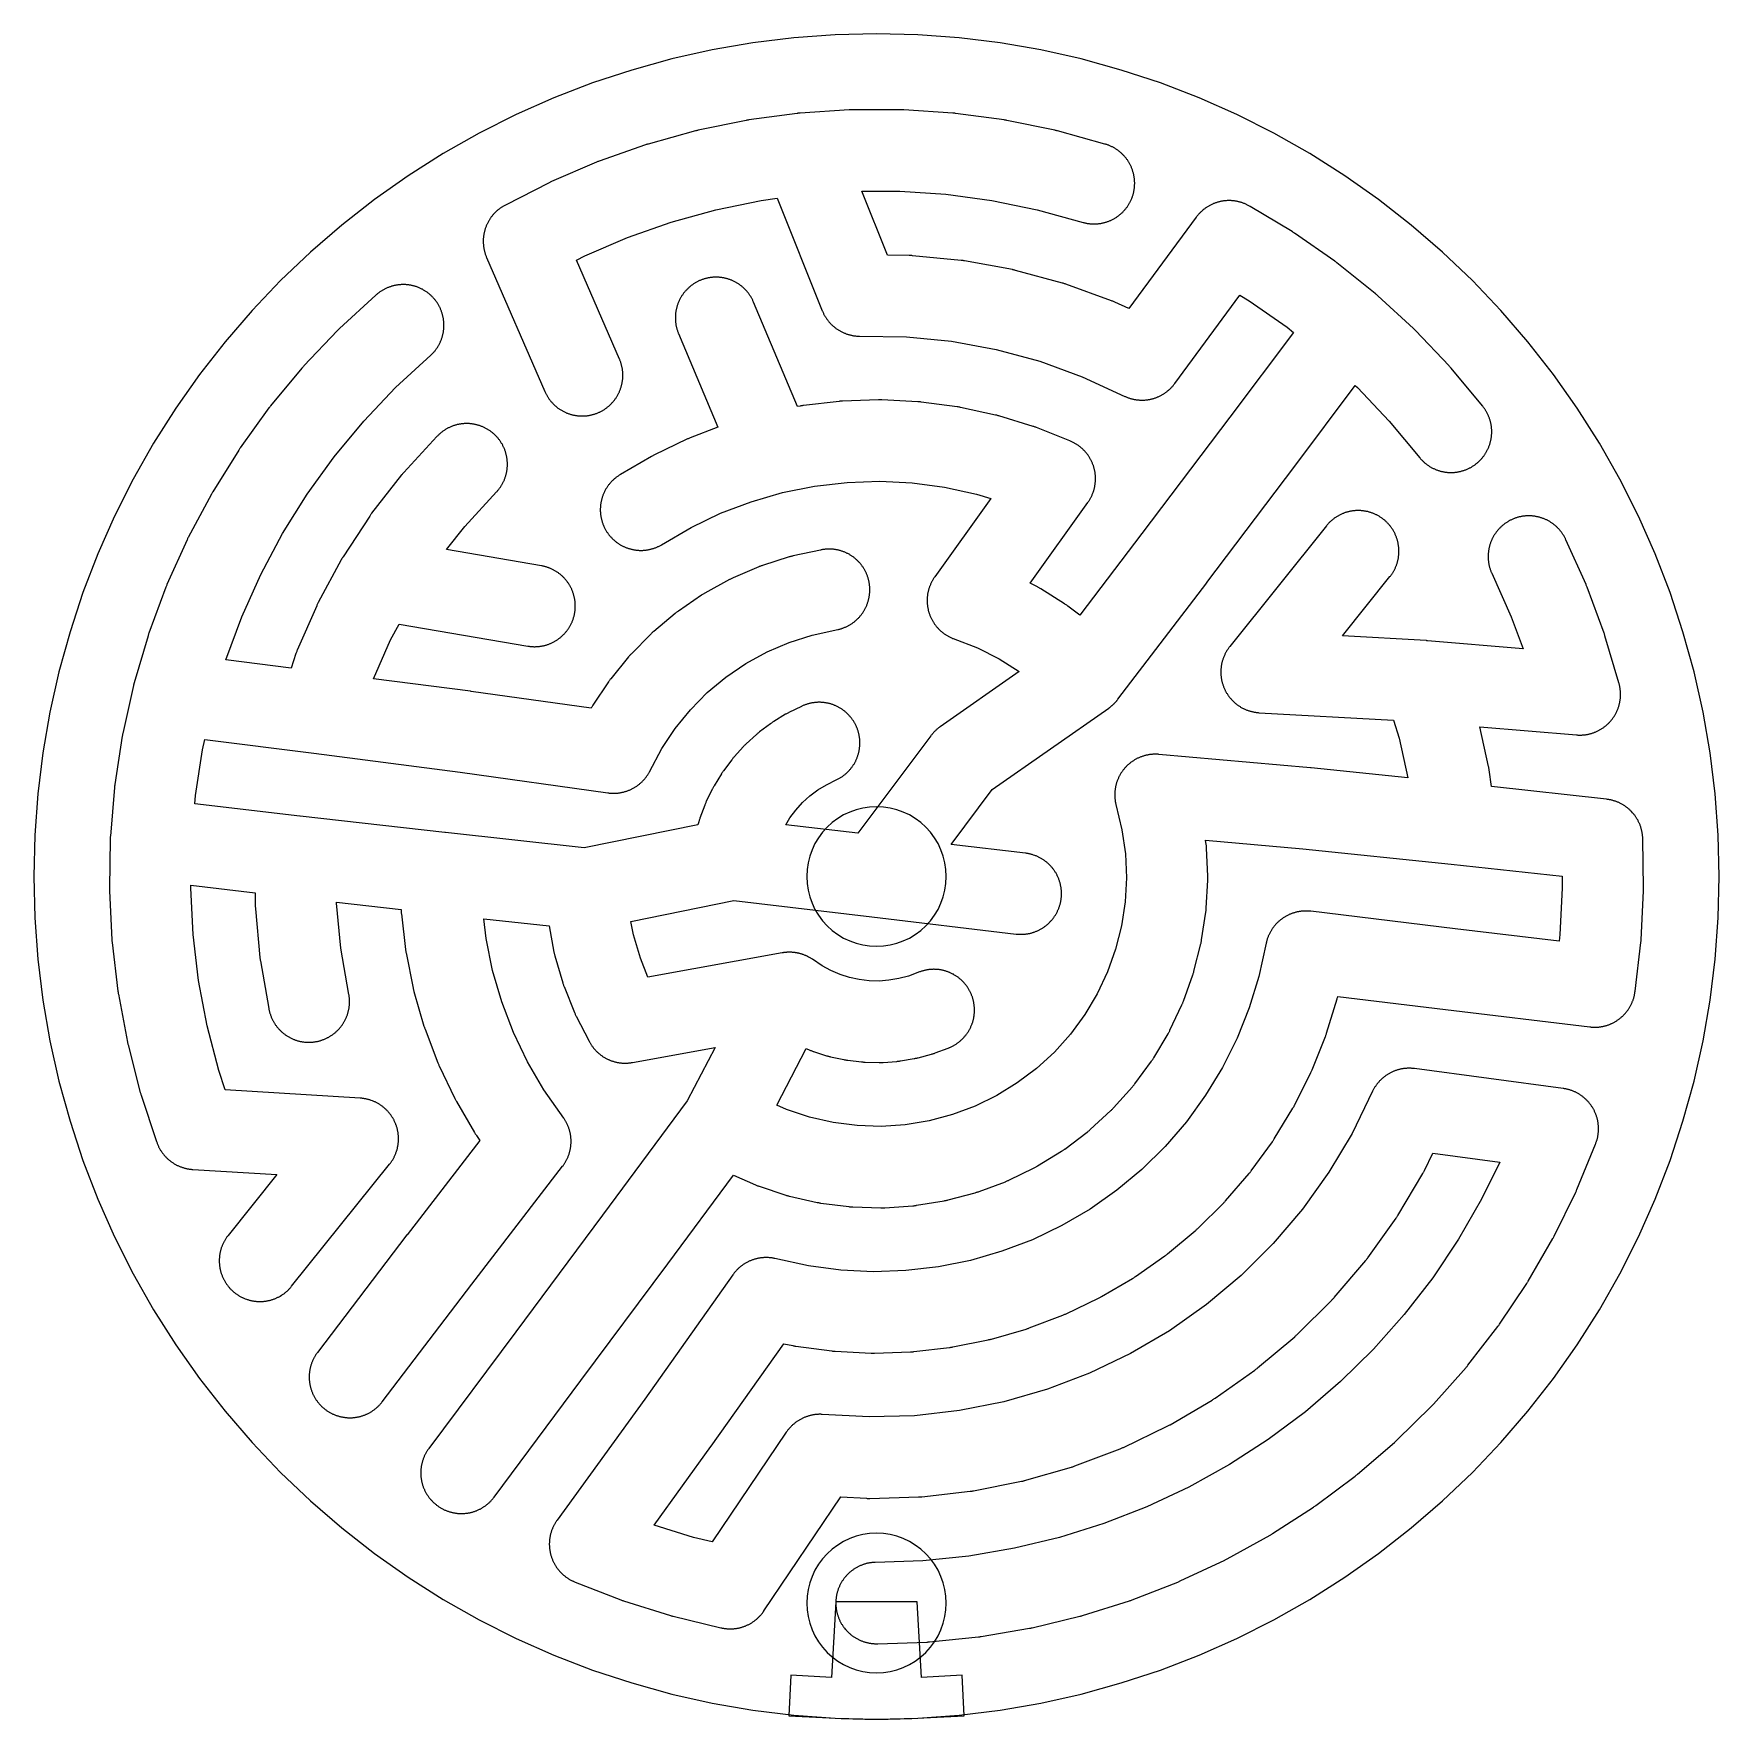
# Model space of a CAD drawing. Header units: millimetres. Extents: x -145 to 145, y -145 to 145.
import ezdxf

# ---------------------------------------------------------------- set-up
doc = ezdxf.new("R2010")
doc.units = ezdxf.units.MM
for name, color, linetype in [('BOUNDARY', 3, 'CONTINUOUS'), ('CORRIDORS', 1, 'CONTINUOUS'), ('WEDGE_CUT', 1, 'CONTINUOUS')]:
    doc.layers.add(name, color=color, linetype=linetype)

msp = doc.modelspace()

# ---------------------------------------------------------------- linework, layer by layer
at = {"layer": 'BOUNDARY'}
for points in [[(145, 0), (144.825, 7.115), (144.302, 14.212), (143.431, 21.276), (142.214, 28.288), (140.655, 35.232), (138.756, 42.091), (136.524, 48.849), (133.963, 55.489), (131.078, 61.995), (127.879, 68.353), (124.371, 74.545), (120.563, 80.558), (116.465, 86.376), (112.087, 91.987), (107.438, 97.376), (102.53, 102.53), (97.376, 107.438), (91.987, 112.087), (86.376, 116.465), (80.558, 120.563), (74.545, 124.371), (68.353, 127.879), (61.995, 131.078), (55.489, 133.963), (48.849, 136.524), (42.091, 138.756), (35.232, 140.655), (28.288, 142.214), (21.276, 143.431), (14.212, 144.302), (7.115, 144.825), (0, 145), (-7.115, 144.825), (-14.212, 144.302), (-21.276, 143.431), (-28.288, 142.214), (-35.232, 140.655), (-42.091, 138.756), (-48.849, 136.524), (-55.489, 133.963), (-61.995, 131.078), (-68.353, 127.879), (-74.545, 124.371), (-80.558, 120.563), (-86.376, 116.465), (-91.987, 112.087), (-97.376, 107.438), (-102.53, 102.53), (-107.438, 97.376), (-112.087, 91.987), (-116.465, 86.376), (-120.563, 80.558), (-124.371, 74.545), (-127.879, 68.353), (-131.078, 61.995), (-133.963, 55.489), (-136.524, 48.849), (-138.756, 42.091), (-140.655, 35.232), (-142.214, 28.288), (-143.431, 21.276), (-144.302, 14.212), (-144.825, 7.115), (-145, 0), (-144.825, -7.115), (-144.302, -14.212), (-143.431, -21.276), (-142.214, -28.288), (-140.655, -35.232), (-138.756, -42.091), (-136.524, -48.849), (-133.963, -55.489), (-131.078, -61.995), (-127.879, -68.353), (-124.371, -74.545), (-120.563, -80.558), (-116.465, -86.376), (-112.087, -91.987), (-107.438, -97.376), (-102.53, -102.53), (-97.376, -107.438), (-91.987, -112.087), (-86.376, -116.465), (-80.558, -120.563), (-74.545, -124.371), (-68.353, -127.879), (-61.995, -131.078), (-55.489, -133.963), (-48.849, -136.524), (-42.091, -138.756), (-35.232, -140.655), (-28.288, -142.214), (-21.276, -143.431), (-14.212, -144.302), (-7.115, -144.825), (0, -145), (7.115, -144.825), (14.212, -144.302), (21.276, -143.431), (28.288, -142.214), (35.232, -140.655), (42.091, -138.756), (48.849, -136.524), (55.489, -133.963), (61.995, -131.078), (68.353, -127.879), (74.545, -124.371), (80.558, -120.563), (86.376, -116.465), (91.987, -112.087), (97.376, -107.438), (102.53, -102.53), (107.438, -97.376), (112.087, -91.987), (116.465, -86.376), (120.563, -80.558), (124.371, -74.545), (127.879, -68.353), (131.078, -61.995), (133.963, -55.489), (136.524, -48.849), (138.756, -42.091), (140.655, -35.232), (142.214, -28.288), (143.431, -21.276), (144.302, -14.212), (144.825, -7.115)], [(12, 0), (11.942, 1.176), (11.769, 2.341), (11.483, 3.483), (11.087, 4.592), (10.583, 5.657), (9.978, 6.667), (9.276, 7.613), (8.485, 8.485), (7.613, 9.276), (6.667, 9.978), (5.657, 10.583), (4.592, 11.087), (3.483, 11.483), (2.341, 11.769), (1.176, 11.942), (0, 12), (-1.176, 11.942), (-2.341, 11.769), (-3.483, 11.483), (-4.592, 11.087), (-5.657, 10.583), (-6.667, 9.978), (-7.613, 9.276), (-8.485, 8.485), (-9.276, 7.613), (-9.978, 6.667), (-10.583, 5.657), (-11.087, 4.592), (-11.483, 3.483), (-11.769, 2.341), (-11.942, 1.176), (-12, 0), (-11.942, -1.176), (-11.769, -2.341), (-11.483, -3.483), (-11.087, -4.592), (-10.583, -5.657), (-9.978, -6.667), (-9.276, -7.613), (-8.485, -8.485), (-7.613, -9.276), (-6.667, -9.978), (-5.657, -10.583), (-4.592, -11.087), (-3.483, -11.483), (-2.341, -11.769), (-1.176, -11.942), (0, -12), (1.176, -11.942), (2.341, -11.769), (3.483, -11.483), (4.592, -11.087), (5.657, -10.583), (6.667, -9.978), (7.613, -9.276), (8.485, -8.485), (9.276, -7.613), (9.978, -6.667), (10.583, -5.657), (11.087, -4.592), (11.483, -3.483), (11.769, -2.341), (11.942, -1.176)], [(12, -125), (11.942, -123.824), (11.769, -122.659), (11.483, -121.517), (11.087, -120.408), (10.583, -119.343), (9.978, -118.333), (9.276, -117.387), (8.485, -116.515), (7.613, -115.724), (6.667, -115.022), (5.657, -114.417), (4.592, -113.913), (3.483, -113.517), (2.341, -113.231), (1.176, -113.058), (0, -113), (-1.176, -113.058), (-2.341, -113.231), (-3.483, -113.517), (-4.592, -113.913), (-5.657, -114.417), (-6.667, -115.022), (-7.613, -115.724), (-8.485, -116.515), (-9.276, -117.387), (-9.978, -118.333), (-10.583, -119.343), (-11.087, -120.408), (-11.483, -121.517), (-11.769, -122.659), (-11.942, -123.824), (-12, -125), (-11.942, -126.176), (-11.769, -127.341), (-11.483, -128.483), (-11.087, -129.592), (-10.583, -130.657), (-9.978, -131.667), (-9.276, -132.613), (-8.485, -133.485), (-7.613, -134.276), (-6.667, -134.978), (-5.657, -135.583), (-4.592, -136.087), (-3.483, -136.483), (-2.341, -136.769), (-1.176, -136.942), (0, -137), (1.176, -136.942), (2.341, -136.769), (3.483, -136.483), (4.592, -136.087), (5.657, -135.583), (6.667, -134.978), (7.613, -134.276), (8.485, -133.485), (9.276, -132.613), (9.978, -131.667), (10.583, -130.657), (11.087, -129.592), (11.483, -128.483), (11.769, -127.341), (11.942, -126.176)]]:
    msp.add_lwpolyline(points, close=True, dxfattribs=at)
at = {"layer": 'CORRIDORS'}
msp.add_lwpolyline([(-15.12, -13.032), (-15.189, -13.033), (-15.281, -13.037), (-15.289, -13.037), (-15.308, -13.038), (-15.328, -13.039), (-15.403, -13.043), (-15.451, -13.047), (-15.515, -13.051), (-15.633, -13.061), (-15.654, -13.063), (-15.662, -13.064), (-15.704, -13.069), (-15.756, -13.074), (-15.843, -13.085), (-15.868, -13.088), (-15.985, -13.104), (-15.992, -13.105), (-16.014, -13.108), (-16.068, -13.117), (-16.102, -13.122), (-16.108, -13.123), (-16.208, -13.14), (-39.331, -17.295), (-40.631, -14.05), (-41.798, -10.056), (-42.241, -7.721), (-24.539, -4.134), (-0.826, -6.951), (24.004, -9.901), (24.122, -9.914), (24.24, -9.925), (24.358, -9.934), (24.476, -9.941), (24.594, -9.946), (24.712, -9.949), (24.83, -9.95), (24.949, -9.949), (25.067, -9.946), (25.185, -9.941), (25.303, -9.934), (25.421, -9.925), (25.539, -9.914), (25.657, -9.901), (25.774, -9.886), (25.891, -9.869), (26.008, -9.85), (26.125, -9.829), (26.241, -9.806), (26.356, -9.782), (26.472, -9.755), (26.586, -9.726), (26.701, -9.695), (26.814, -9.663), (26.928, -9.628), (27.04, -9.592), (27.152, -9.554), (27.263, -9.513), (27.374, -9.471), (27.484, -9.427), (27.593, -9.382), (27.701, -9.334), (27.809, -9.285), (27.915, -9.233), (28.021, -9.18), (28.126, -9.125), (28.23, -9.069), (28.333, -9.011), (28.435, -8.95), (28.536, -8.889), (28.636, -8.825), (28.734, -8.76), (28.832, -8.693), (28.928, -8.625), (29.024, -8.555), (29.118, -8.483), (29.211, -8.41), (29.302, -8.335), (29.393, -8.259), (29.482, -8.181), (29.57, -8.101), (29.656, -8.02), (29.741, -7.938), (29.825, -7.854), (29.907, -7.769), (29.988, -7.683), (30.067, -7.595), (30.145, -7.506), (30.221, -7.415), (30.296, -7.324), (30.369, -7.231), (30.44, -7.136), (30.51, -7.041), (30.579, -6.944), (30.645, -6.847), (30.71, -6.748), (30.774, -6.648), (30.835, -6.547), (30.895, -6.445), (30.953, -6.342), (31.01, -6.238), (31.065, -6.133), (31.117, -6.027), (31.169, -5.92), (31.218, -5.813), (31.265, -5.704), (31.311, -5.595), (31.355, -5.485), (31.397, -5.375), (31.437, -5.263), (31.475, -5.151), (31.511, -5.039), (31.545, -4.925), (31.578, -4.812), (31.608, -4.697), (31.637, -4.582), (31.664, -4.467), (31.688, -4.351), (31.711, -4.235), (31.732, -4.119), (31.75, -4.002), (31.767, -3.885), (31.782, -3.768), (31.795, -3.65), (31.806, -3.532), (31.815, -3.414), (31.821, -3.296), (31.826, -3.178), (31.829, -3.059), (31.83, -2.941), (31.829, -2.823), (31.826, -2.705), (31.821, -2.586), (31.813, -2.468), (31.804, -2.35), (31.793, -2.232), (31.78, -2.115), (31.765, -1.998), (31.748, -1.88), (31.729, -1.764), (31.708, -1.647), (31.685, -1.531), (31.66, -1.416), (31.633, -1.3), (31.604, -1.186), (31.573, -1.071), (31.54, -0.958), (31.506, -0.844), (31.469, -0.732), (31.431, -0.62), (31.391, -0.509), (31.348, -0.398), (31.304, -0.288), (31.258, -0.179), (31.211, -0.071), (31.161, 0.036), (31.11, 0.143), (31.056, 0.249), (31.002, 0.353), (30.945, 0.457), (30.886, 0.56), (30.826, 0.662), (30.764, 0.763), (30.701, 0.863), (30.635, 0.961), (30.568, 1.059), (30.5, 1.155), (30.43, 1.25), (30.358, 1.345), (30.21, 1.529), (30.133, 1.619), (30.055, 1.708), (29.976, 1.796), (29.895, 1.882), (29.812, 1.967), (29.728, 2.051), (29.643, 2.133), (29.557, 2.213), (29.469, 2.292), (29.379, 2.37), (29.289, 2.446), (29.197, 2.521), (29.104, 2.594), (29.01, 2.665), (28.914, 2.735), (28.817, 2.803), (28.72, 2.87), (28.621, 2.935), (28.521, 2.998), (28.42, 3.06), (28.318, 3.119), (28.214, 3.177), (28.11, 3.234), (28.005, 3.288), (27.899, 3.341), (27.793, 3.392), (27.685, 3.441), (27.577, 3.489), (27.467, 3.534), (27.357, 3.578), (27.247, 3.62), (27.023, 3.698), (26.911, 3.734), (26.797, 3.768), (26.684, 3.8), (26.569, 3.83), (26.454, 3.859), (26.339, 3.885), (26.223, 3.91), (26.107, 3.933), (25.991, 3.953), (25.874, 3.972), (25.757, 3.988), (25.656, 4.001), (12.865, 5.521), (19.905, 14.94), (39.973, 28.987), (40.025, 29.024), (40.121, 29.093), (40.142, 29.109), (40.176, 29.134), (40.186, 29.142), (40.197, 29.15), (40.291, 29.222), (40.383, 29.296), (40.39, 29.302), (40.454, 29.355), (40.544, 29.431), (40.566, 29.45), (40.582, 29.464), (40.67, 29.542), (40.684, 29.555), (40.721, 29.589), (40.787, 29.651), (40.843, 29.704), (40.853, 29.714), (40.884, 29.744), (40.927, 29.787), (40.954, 29.815), (40.994, 29.855), (41.007, 29.869), (41.01, 29.872), (41.086, 29.953), (41.138, 30.008), (41.217, 30.096), (41.274, 30.163), (41.326, 30.223), (41.36, 30.264), (41.37, 30.276), (41.445, 30.368), (41.46, 30.387), (41.476, 30.407), (41.538, 30.487), (56.808, 50.527), (56.828, 50.554), (71.948, 70.594), (71.955, 70.603), (82.374, 84.46), (82.728, 84.135), (88.219, 78.359), (93.463, 72.04), (93.539, 71.95), (93.617, 71.86), (93.777, 71.686), (93.86, 71.601), (93.943, 71.518), (94.028, 71.435), (94.115, 71.355), (94.203, 71.275), (94.292, 71.197), (94.382, 71.121), (94.474, 71.046), (94.567, 70.973), (94.661, 70.902), (94.757, 70.832), (94.853, 70.763), (94.951, 70.697), (95.05, 70.631), (95.15, 70.568), (95.251, 70.506), (95.353, 70.446), (95.455, 70.388), (95.559, 70.332), (95.664, 70.277), (95.77, 70.224), (95.877, 70.173), (95.984, 70.123), (96.093, 70.076), (96.202, 70.03), (96.312, 69.986), (96.422, 69.944), (96.534, 69.904), (96.646, 69.866), (96.758, 69.83), (96.872, 69.795), (96.985, 69.763), (97.1, 69.732), (97.214, 69.704), (97.33, 69.677), (97.445, 69.652), (97.562, 69.63), (97.678, 69.609), (97.795, 69.59), (97.912, 69.573), (98.029, 69.558), (98.147, 69.545), (98.265, 69.535), (98.383, 69.526), (98.501, 69.519), (98.619, 69.514), (98.737, 69.511), (98.856, 69.51), (98.974, 69.511), (99.092, 69.514), (99.21, 69.519), (99.329, 69.526), (99.447, 69.535), (99.564, 69.547), (99.682, 69.56), (99.799, 69.575), (99.916, 69.592), (100.033, 69.611), (100.15, 69.632), (100.266, 69.655), (100.381, 69.68), (100.497, 69.706), (100.611, 69.735), (100.726, 69.766), (100.839, 69.799), (100.953, 69.833), (101.065, 69.87), (101.177, 69.908), (101.288, 69.948), (101.399, 69.991), (101.509, 70.035), (101.618, 70.08), (101.726, 70.128), (101.833, 70.178), (101.94, 70.229), (102.046, 70.282), (102.151, 70.337), (102.254, 70.394), (102.357, 70.452), (102.459, 70.512), (102.56, 70.574), (102.66, 70.638), (102.759, 70.703), (102.856, 70.77), (102.953, 70.838), (103.048, 70.908), (103.142, 70.98), (103.235, 71.054), (103.326, 71.128), (103.417, 71.205), (103.506, 71.283), (103.593, 71.362), (103.68, 71.443), (103.765, 71.526), (103.848, 71.609), (103.93, 71.694), (104.011, 71.781), (104.09, 71.869), (104.168, 71.958), (104.244, 72.049), (104.319, 72.141), (104.392, 72.234), (104.463, 72.328), (104.533, 72.423), (104.602, 72.52), (104.668, 72.618), (104.733, 72.717), (104.796, 72.817), (104.858, 72.918), (104.918, 73.02), (104.976, 73.123), (105.032, 73.227), (105.087, 73.332), (105.14, 73.438), (105.191, 73.544), (105.24, 73.652), (105.287, 73.76), (105.333, 73.87), (105.377, 73.98), (105.418, 74.09), (105.458, 74.202), (105.497, 74.314), (105.533, 74.426), (105.567, 74.54), (105.599, 74.653), (105.63, 74.768), (105.658, 74.883), (105.685, 74.998), (105.709, 75.114), (105.732, 75.23), (105.753, 75.346), (105.771, 75.463), (105.788, 75.58), (105.803, 75.698), (105.815, 75.815), (105.826, 75.933), (105.835, 76.051), (105.842, 76.169), (105.846, 76.287), (105.849, 76.406), (105.85, 76.524), (105.849, 76.642), (105.846, 76.761), (105.84, 76.879), (105.833, 76.997), (105.824, 77.115), (105.813, 77.233), (105.799, 77.35), (105.784, 77.468), (105.767, 77.585), (105.748, 77.701), (105.727, 77.818), (105.704, 77.934), (105.679, 78.05), (105.652, 78.165), (105.623, 78.279), (105.592, 78.394), (105.559, 78.507), (105.524, 78.62), (105.488, 78.733), (105.449, 78.845), (105.409, 78.956), (105.366, 79.067), (105.322, 79.176), (105.276, 79.285), (105.228, 79.394), (105.179, 79.501), (105.127, 79.608), (105.074, 79.713), (105.019, 79.818), (104.962, 79.922), (104.904, 80.025), (104.843, 80.126), (104.781, 80.227), (104.718, 80.327), (104.652, 80.426), (104.585, 80.523), (104.517, 80.619), (104.447, 80.715), (104.375, 80.809), (104.301, 80.901), (104.237, 80.98), (98.845, 87.478), (98.769, 87.568), (98.691, 87.658), (98.611, 87.745), (98.531, 87.831), (92.712, 93.951), (92.63, 94.036), (92.546, 94.12), (92.461, 94.202), (92.374, 94.283), (86.231, 99.925), (86.145, 100.005), (86.079, 100.064), (86.067, 100.075), (85.978, 100.153), (85.888, 100.229), (85.796, 100.304), (85.792, 100.307), (79.209, 105.583), (79.116, 105.656), (79.022, 105.728), (78.926, 105.798), (78.83, 105.866), (71.899, 110.69), (71.801, 110.757), (71.702, 110.822), (71.602, 110.886), (71.502, 110.947), (64.262, 115.292), (64.16, 115.352), (64.057, 115.41), (63.953, 115.467), (63.848, 115.522), (63.743, 115.575), (63.636, 115.626), (63.528, 115.675), (63.42, 115.723), (63.311, 115.769), (63.201, 115.813), (63.09, 115.855), (62.979, 115.895), (62.867, 115.933), (62.755, 115.969), (62.641, 116.004), (62.528, 116.036), (62.413, 116.067), (62.299, 116.096), (62.183, 116.122), (62.068, 116.147), (61.951, 116.17), (61.835, 116.191), (61.718, 116.21), (61.601, 116.226), (61.484, 116.241), (61.366, 116.254), (61.248, 116.265), (61.13, 116.274), (61.012, 116.281), (60.894, 116.286), (60.776, 116.289), (60.657, 116.29), (60.539, 116.289), (60.421, 116.286), (60.303, 116.281), (60.184, 116.274), (60.066, 116.265), (59.949, 116.254), (59.831, 116.241), (59.714, 116.226), (59.597, 116.209), (59.48, 116.19), (59.363, 116.169), (59.247, 116.146), (59.132, 116.121), (59.016, 116.094), (58.902, 116.066), (58.787, 116.035), (58.674, 116.002), (58.56, 115.968), (58.448, 115.931), (58.336, 115.893), (58.225, 115.853), (58.114, 115.811), (58.004, 115.767), (57.895, 115.721), (57.787, 115.673), (57.679, 115.624), (57.573, 115.572), (57.467, 115.519), (57.362, 115.464), (57.258, 115.408), (57.155, 115.349), (57.053, 115.289), (56.952, 115.228), (56.853, 115.164), (56.754, 115.099), (56.656, 115.032), (56.56, 114.963), (56.464, 114.893), (56.37, 114.822), (56.186, 114.674), (56.096, 114.597), (56.006, 114.519), (55.919, 114.44), (55.832, 114.359), (55.747, 114.277), (55.664, 114.193), (55.582, 114.108), (55.501, 114.021), (55.422, 113.933), (55.344, 113.844), (55.268, 113.754), (55.193, 113.662), (55.12, 113.569), (55.026, 113.444), (43.422, 97.706), (40.998, 98.825), (40.89, 98.874), (40.781, 98.921), (40.672, 98.966), (40.562, 99.009), (40.455, 99.048), (32.583, 101.908), (32.472, 101.948), (32.36, 101.985), (32.247, 102.021), (32.133, 102.055), (32.024, 102.085), (23.941, 104.276), (23.827, 104.306), (23.712, 104.334), (23.597, 104.36), (23.481, 104.384), (23.372, 104.405), (15.133, 105.915), (15.016, 105.936), (14.899, 105.954), (14.782, 105.97), (14.665, 105.985), (14.552, 105.997), (6.216, 106.812), (6.098, 106.822), (5.98, 106.831), (5.862, 106.837), (5.744, 106.842), (5.631, 106.844), (1.917, 106.895), (-2.52, 117.93), (3.988, 117.93), (11.943, 117.392), (19.831, 116.32), (27.645, 114.714), (35.551, 112.524), (35.665, 112.493), (35.78, 112.465), (35.895, 112.438), (36.011, 112.413), (36.127, 112.39), (36.244, 112.37), (36.361, 112.351), (36.478, 112.334), (36.595, 112.319), (36.713, 112.306), (36.83, 112.295), (36.948, 112.286), (37.067, 112.279), (37.185, 112.274), (37.303, 112.271), (37.421, 112.27), (37.54, 112.271), (37.658, 112.274), (37.776, 112.279), (37.894, 112.286), (38.012, 112.295), (38.13, 112.306), (38.248, 112.319), (38.365, 112.334), (38.482, 112.351), (38.599, 112.37), (38.715, 112.391), (38.831, 112.414), (38.947, 112.439), (39.062, 112.465), (39.177, 112.494), (39.291, 112.525), (39.405, 112.557), (39.518, 112.592), (39.631, 112.628), (39.743, 112.667), (39.854, 112.707), (39.965, 112.749), (40.075, 112.793), (40.184, 112.839), (40.292, 112.886), (40.399, 112.936), (40.506, 112.987), (40.612, 113.04), (40.717, 113.095), (40.821, 113.152), (40.924, 113.21), (41.025, 113.27), (41.126, 113.332), (41.226, 113.395), (41.325, 113.46), (41.423, 113.527), (41.519, 113.596), (41.614, 113.666), (41.709, 113.738), (41.801, 113.811), (41.893, 113.886), (41.983, 113.962), (42.073, 114.04), (42.16, 114.119), (42.247, 114.2), (42.332, 114.282), (42.415, 114.366), (42.497, 114.451), (42.578, 114.538), (42.657, 114.626), (42.735, 114.715), (42.811, 114.805), (42.886, 114.897), (42.959, 114.99), (43.031, 115.084), (43.101, 115.18), (43.169, 115.276), (43.236, 115.374), (43.301, 115.473), (43.364, 115.573), (43.426, 115.674), (43.486, 115.776), (43.544, 115.879), (43.6, 115.983), (43.655, 116.088), (43.708, 116.194), (43.759, 116.3), (43.808, 116.408), (43.856, 116.516), (43.901, 116.626), (43.945, 116.736), (43.987, 116.846), (44.027, 116.958), (44.065, 117.07), (44.101, 117.182), (44.136, 117.295), (44.168, 117.409), (44.199, 117.524), (44.227, 117.638), (44.254, 117.754), (44.278, 117.869), (44.301, 117.985), (44.322, 118.102), (44.341, 118.219), (44.357, 118.336), (44.372, 118.453), (44.385, 118.571), (44.396, 118.689), (44.405, 118.807), (44.411, 118.925), (44.416, 119.043), (44.419, 119.161), (44.42, 119.28), (44.419, 119.398), (44.416, 119.516), (44.411, 119.634), (44.403, 119.753), (44.394, 119.871), (44.383, 119.988), (44.37, 120.106), (44.355, 120.223), (44.338, 120.34), (44.319, 120.457), (44.298, 120.574), (44.275, 120.69), (44.25, 120.805), (44.223, 120.921), (44.194, 121.035), (44.163, 121.149), (44.13, 121.263), (44.096, 121.376), (44.059, 121.489), (44.021, 121.601), (43.98, 121.712), (43.938, 121.823), (43.894, 121.932), (43.848, 122.041), (43.8, 122.15), (43.751, 122.257), (43.699, 122.364), (43.646, 122.469), (43.591, 122.574), (43.534, 122.678), (43.476, 122.781), (43.416, 122.883), (43.354, 122.983), (43.29, 123.083), (43.225, 123.182), (43.158, 123.279), (43.089, 123.376), (43.019, 123.471), (42.947, 123.565), (42.874, 123.658), (42.799, 123.75), (42.723, 123.84), (42.645, 123.929), (42.565, 124.016), (42.484, 124.103), (42.402, 124.188), (42.318, 124.271), (42.233, 124.353), (42.146, 124.434), (42.058, 124.513), (41.969, 124.591), (41.878, 124.667), (41.786, 124.741), (41.693, 124.814), (41.599, 124.886), (41.503, 124.956), (41.407, 125.024), (41.309, 125.09), (41.21, 125.155), (41.11, 125.218), (41.009, 125.28), (40.907, 125.34), (40.804, 125.398), (40.7, 125.454), (40.595, 125.509), (40.489, 125.561), (40.382, 125.612), (40.274, 125.662), (40.166, 125.709), (40.057, 125.754), (39.947, 125.798), (39.836, 125.84), (39.725, 125.88), (39.613, 125.918), (39.5, 125.954), (39.387, 125.988), (39.289, 126.016), (31.153, 128.27), (31.039, 128.301), (30.924, 128.329), (30.809, 128.356), (30.693, 128.381), (22.424, 130.08), (22.308, 130.103), (22.191, 130.123), (22.074, 130.142), (21.958, 130.159), (13.593, 131.296), (13.475, 131.311), (13.358, 131.324), (13.24, 131.335), (13.122, 131.344), (4.695, 131.914), (4.577, 131.921), (4.459, 131.926), (4.341, 131.929), (4.223, 131.93), (-4.223, 131.93), (-4.341, 131.929), (-4.46, 131.926), (-4.578, 131.921), (-4.695, 131.914), (-13.122, 131.344), (-13.121, 131.344), (-13.139, 131.343), (-13.257, 131.334), (-13.285, 131.331), (-13.322, 131.328), (-13.394, 131.32), (-13.476, 131.311), (-13.507, 131.307), (-13.521, 131.305), (-13.557, 131.301), (-13.674, 131.285), (-21.958, 130.159), (-22.075, 130.142), (-22.192, 130.123), (-22.308, 130.103), (-22.424, 130.08), (-30.693, 128.381), (-30.809, 128.356), (-30.924, 128.329), (-31.039, 128.301), (-31.153, 128.27), (-39.289, 126.016), (-39.403, 125.983), (-39.516, 125.949), (-39.628, 125.913), (-39.741, 125.874), (-47.707, 123.074), (-47.819, 123.034), (-47.929, 122.992), (-48.039, 122.948), (-48.148, 122.902), (-55.906, 119.57), (-56.015, 119.522), (-56.122, 119.473), (-56.229, 119.422), (-56.334, 119.369), (-63.85, 115.521), (-63.955, 115.466), (-64.059, 115.409), (-64.162, 115.351), (-64.264, 115.291), (-64.365, 115.229), (-64.464, 115.166), (-64.563, 115.101), (-64.661, 115.034), (-64.757, 114.965), (-64.853, 114.895), (-64.947, 114.824), (-65.04, 114.75), (-65.132, 114.676), (-65.222, 114.599), (-65.311, 114.521), (-65.399, 114.442), (-65.485, 114.361), (-65.57, 114.279), (-65.654, 114.195), (-65.736, 114.11), (-65.817, 114.024), (-65.896, 113.936), (-65.974, 113.847), (-66.05, 113.756), (-66.125, 113.664), (-66.198, 113.571), (-66.27, 113.477), (-66.339, 113.382), (-66.408, 113.285), (-66.475, 113.188), (-66.54, 113.089), (-66.603, 112.989), (-66.665, 112.888), (-66.725, 112.786), (-66.783, 112.683), (-66.839, 112.579), (-66.894, 112.474), (-66.947, 112.368), (-66.998, 112.261), (-67.047, 112.154), (-67.095, 112.045), (-67.141, 111.936), (-67.184, 111.826), (-67.226, 111.716), (-67.266, 111.604), (-67.304, 111.492), (-67.341, 111.38), (-67.375, 111.267), (-67.408, 111.153), (-67.438, 111.038), (-67.467, 110.924), (-67.493, 110.808), (-67.518, 110.693), (-67.541, 110.577), (-67.562, 110.46), (-67.58, 110.343), (-67.597, 110.226), (-67.612, 110.109), (-67.625, 109.991), (-67.636, 109.873), (-67.645, 109.755), (-67.651, 109.637), (-67.656, 109.519), (-67.659, 109.401), (-67.66, 109.282), (-67.659, 109.164), (-67.656, 109.046), (-67.651, 108.928), (-67.643, 108.809), (-67.634, 108.692), (-67.623, 108.574), (-67.61, 108.456), (-67.595, 108.339), (-67.578, 108.222), (-67.559, 108.105), (-67.538, 107.988), (-67.515, 107.872), (-67.49, 107.757), (-67.463, 107.642), (-67.434, 107.527), (-67.404, 107.413), (-67.371, 107.299), (-67.336, 107.186), (-67.3, 107.073), (-67.261, 106.961), (-67.221, 106.85), (-67.179, 106.739), (-67.135, 106.63), (-67.08, 106.5), (-57.06, 83.44), (-57.012, 83.332), (-56.962, 83.225), (-56.91, 83.119), (-56.857, 83.013), (-56.802, 82.908), (-56.745, 82.805), (-56.686, 82.702), (-56.625, 82.6), (-56.563, 82.5), (-56.499, 82.4), (-56.434, 82.302), (-56.367, 82.204), (-56.298, 82.108), (-56.227, 82.013), (-56.155, 81.919), (-56.081, 81.827), (-56.006, 81.735), (-55.929, 81.645), (-55.851, 81.556), (-55.772, 81.469), (-55.69, 81.383), (-55.608, 81.298), (-55.524, 81.215), (-55.438, 81.133), (-55.351, 81.053), (-55.263, 80.974), (-55.174, 80.896), (-55.083, 80.821), (-54.991, 80.746), (-54.803, 80.602), (-54.707, 80.533), (-54.61, 80.465), (-54.512, 80.399), (-54.413, 80.334), (-54.313, 80.271), (-54.212, 80.21), (-54.109, 80.15), (-54.006, 80.093), (-53.902, 80.037), (-53.797, 79.982), (-53.691, 79.93), (-53.584, 79.879), (-53.476, 79.83), (-53.368, 79.783), (-53.258, 79.738), (-53.148, 79.695), (-53.037, 79.653), (-52.926, 79.614), (-52.814, 79.576), (-52.701, 79.54), (-52.587, 79.506), (-52.474, 79.474), (-52.359, 79.444), (-52.244, 79.416), (-52.129, 79.39), (-52.013, 79.366), (-51.897, 79.344), (-51.78, 79.323), (-51.663, 79.305), (-51.546, 79.289), (-51.429, 79.275), (-51.311, 79.262), (-51.193, 79.252), (-51.075, 79.244), (-50.957, 79.237), (-50.839, 79.233), (-50.72, 79.23), (-50.602, 79.23), (-50.484, 79.232), (-50.365, 79.235), (-50.247, 79.241), (-50.129, 79.249), (-50.011, 79.258), (-49.894, 79.27), (-49.776, 79.284), (-49.659, 79.299), (-49.542, 79.317), (-49.425, 79.336), (-49.309, 79.358), (-49.193, 79.381), (-49.077, 79.407), (-48.962, 79.434), (-48.847, 79.463), (-48.733, 79.495), (-48.62, 79.528), (-48.507, 79.563), (-48.394, 79.6), (-48.283, 79.639), (-48.172, 79.68), (-48.061, 79.722), (-47.952, 79.767), (-47.843, 79.813), (-47.735, 79.861), (-47.627, 79.911), (-47.521, 79.963), (-47.416, 80.017), (-47.311, 80.072), (-47.207, 80.129), (-47.105, 80.188), (-47.003, 80.249), (-46.903, 80.311), (-46.803, 80.375), (-46.705, 80.441), (-46.607, 80.508), (-46.511, 80.577), (-46.416, 80.648), (-46.323, 80.72), (-46.23, 80.794), (-46.139, 80.869), (-46.049, 80.946), (-45.96, 81.024), (-45.873, 81.104), (-45.787, 81.185), (-45.702, 81.268), (-45.619, 81.352), (-45.537, 81.438), (-45.457, 81.525), (-45.378, 81.613), (-45.301, 81.703), (-45.225, 81.794), (-45.151, 81.886), (-45.078, 81.979), (-45.007, 82.074), (-44.938, 82.17), (-44.87, 82.267), (-44.804, 82.365), (-44.739, 82.464), (-44.677, 82.564), (-44.616, 82.665), (-44.556, 82.768), (-44.499, 82.871), (-44.443, 82.975), (-44.388, 83.081), (-44.336, 83.187), (-44.286, 83.294), (-44.237, 83.402), (-44.19, 83.51), (-44.145, 83.62), (-44.102, 83.73), (-44.06, 83.841), (-44.021, 83.952), (-43.983, 84.064), (-43.948, 84.177), (-43.914, 84.291), (-43.882, 84.405), (-43.852, 84.519), (-43.824, 84.634), (-43.798, 84.749), (-43.774, 84.865), (-43.752, 84.982), (-43.732, 85.098), (-43.714, 85.215), (-43.698, 85.332), (-43.684, 85.45), (-43.671, 85.567), (-43.661, 85.685), (-43.653, 85.803), (-43.647, 85.921), (-43.643, 86.04), (-43.64, 86.158), (-43.64, 86.276), (-43.642, 86.395), (-43.646, 86.513), (-43.652, 86.631), (-43.659, 86.749), (-43.669, 86.867), (-43.681, 86.985), (-43.695, 87.102), (-43.71, 87.22), (-43.728, 87.337), (-43.748, 87.453), (-43.769, 87.57), (-43.793, 87.686), (-43.819, 87.801), (-43.846, 87.916), (-43.876, 88.031), (-43.907, 88.145), (-43.94, 88.258), (-43.976, 88.371), (-44.013, 88.484), (-44.052, 88.595), (-44.093, 88.706), (-44.135, 88.817), (-44.18, 88.926), (-44.22, 89.02), (-51.621, 106.053), (-50.162, 106.8), (-42.842, 109.944), (-35.324, 112.587), (-27.645, 114.714), (-19.831, 116.32), (-17.111, 116.689), (-9.335, 97.349), (-9.29, 97.239), (-9.243, 97.131), (-9.194, 97.023), (-9.143, 96.916), (-9.091, 96.81), (-9.037, 96.705), (-8.981, 96.6), (-8.923, 96.497), (-8.864, 96.395), (-8.803, 96.293), (-8.74, 96.193), (-8.676, 96.094), (-8.609, 95.996), (-8.542, 95.899), (-8.472, 95.803), (-8.401, 95.709), (-8.328, 95.615), (-8.254, 95.523), (-8.178, 95.432), (-8.101, 95.343), (-8.022, 95.254), (-7.942, 95.167), (-7.86, 95.082), (-7.777, 94.998), (-7.693, 94.915), (-7.607, 94.834), (-7.519, 94.754), (-7.431, 94.675), (-7.341, 94.599), (-7.249, 94.523), (-7.157, 94.45), (-7.063, 94.377), (-6.968, 94.307), (-6.872, 94.238), (-6.775, 94.17), (-6.676, 94.105), (-6.577, 94.041), (-6.476, 93.978), (-6.375, 93.918), (-6.272, 93.859), (-6.168, 93.802), (-6.064, 93.746), (-5.958, 93.693), (-5.852, 93.641), (-5.745, 93.591), (-5.637, 93.543), (-5.528, 93.497), (-5.418, 93.452), (-5.308, 93.409), (-5.197, 93.369), (-5.085, 93.33), (-4.972, 93.293), (-4.859, 93.258), (-4.746, 93.224), (-4.632, 93.193), (-4.517, 93.164), (-4.402, 93.137), (-4.287, 93.111), (-4.171, 93.088), (-4.054, 93.066), (-3.937, 93.047), (-3.82, 93.029), (-3.703, 93.013), (-3.586, 93), (-3.468, 92.988), (-3.35, 92.979), (-3.232, 92.971), (-3.114, 92.965), (-2.995, 92.962), (-2.936, 92.961), (5.139, 92.85), (12.904, 92.091), (20.561, 90.688), (28.079, 88.65), (35.394, 85.992), (42.737, 82.604), (42.845, 82.555), (42.954, 82.508), (43.063, 82.463), (43.173, 82.42), (43.284, 82.379), (43.396, 82.34), (43.508, 82.302), (43.621, 82.267), (43.734, 82.233), (43.848, 82.201), (43.963, 82.171), (44.078, 82.143), (44.193, 82.118), (44.309, 82.094), (44.425, 82.072), (44.542, 82.051), (44.659, 82.033), (44.776, 82.017), (44.894, 82.003), (45.011, 81.991), (45.129, 81.981), (45.247, 81.973), (45.365, 81.967), (45.484, 81.962), (45.602, 81.96), (45.72, 81.96), (45.839, 81.962), (45.957, 81.966), (46.075, 81.972), (46.193, 81.98), (46.311, 81.989), (46.429, 82.001), (46.546, 82.015), (46.663, 82.031), (46.78, 82.049), (46.897, 82.068), (47.013, 82.09), (47.129, 82.114), (47.245, 82.139), (47.36, 82.167), (47.474, 82.197), (47.589, 82.228), (47.702, 82.261), (47.815, 82.297), (47.927, 82.334), (48.039, 82.373), (48.15, 82.414), (48.26, 82.457), (48.37, 82.502), (48.479, 82.548), (48.587, 82.597), (48.694, 82.647), (48.8, 82.699), (48.905, 82.753), (49.01, 82.808), (49.113, 82.865), (49.216, 82.925), (49.317, 82.985), (49.418, 83.048), (49.517, 83.112), (49.616, 83.178), (49.713, 83.245), (49.809, 83.315), (49.904, 83.385), (49.997, 83.458), (50.09, 83.532), (50.181, 83.607), (50.27, 83.684), (50.359, 83.763), (50.446, 83.843), (50.532, 83.924), (50.616, 84.007), (50.699, 84.091), (50.781, 84.177), (50.861, 84.264), (50.94, 84.352), (51.017, 84.442), (51.092, 84.533), (51.167, 84.625), (51.239, 84.719), (51.304, 84.806), (62.516, 100.012), (64.097, 99.064), (70.635, 94.513), (71.746, 93.622), (60.765, 79.017), (45.672, 59.013), (34.956, 44.95), (32.908, 46.533), (32.814, 46.605), (32.718, 46.675), (32.622, 46.743), (32.524, 46.81), (32.425, 46.875), (32.353, 46.921), (28.263, 49.493), (28.163, 49.555), (28.061, 49.615), (27.958, 49.674), (27.855, 49.731), (27.75, 49.786), (27.674, 49.825), (26.435, 50.446), (36.377, 64.373), (36.445, 64.47), (36.511, 64.568), (36.576, 64.667), (36.639, 64.767), (36.7, 64.868), (36.76, 64.971), (36.818, 65.074), (36.874, 65.178), (36.928, 65.283), (36.98, 65.389), (37.031, 65.496), (37.08, 65.604), (37.127, 65.713), (37.172, 65.822), (37.215, 65.932), (37.257, 66.043), (37.296, 66.154), (37.334, 66.266), (37.37, 66.379), (37.404, 66.493), (37.436, 66.607), (37.466, 66.721), (37.494, 66.836), (37.52, 66.951), (37.544, 67.067), (37.566, 67.183), (37.587, 67.3), (37.605, 67.417), (37.621, 67.534), (37.635, 67.651), (37.648, 67.769), (37.658, 67.887), (37.666, 68.005), (37.673, 68.123), (37.677, 68.241), (37.68, 68.36), (37.68, 68.478), (37.678, 68.596), (37.675, 68.715), (37.669, 68.833), (37.661, 68.951), (37.652, 69.069), (37.64, 69.187), (37.626, 69.304), (37.611, 69.421), (37.593, 69.538), (37.574, 69.655), (37.552, 69.771), (37.529, 69.887), (37.503, 70.003), (37.476, 70.118), (37.447, 70.233), (37.415, 70.347), (37.382, 70.46), (37.347, 70.573), (37.31, 70.686), (37.271, 70.797), (37.23, 70.909), (37.188, 71.019), (37.143, 71.129), (37.097, 71.237), (37.049, 71.345), (36.999, 71.453), (36.947, 71.559), (36.893, 71.665), (36.838, 71.769), (36.781, 71.873), (36.722, 71.975), (36.661, 72.077), (36.599, 72.178), (36.535, 72.277), (36.469, 72.375), (36.402, 72.473), (36.333, 72.569), (36.262, 72.664), (36.19, 72.758), (36.116, 72.85), (36.041, 72.941), (35.964, 73.031), (35.886, 73.12), (35.806, 73.207), (35.724, 73.293), (35.642, 73.378), (35.558, 73.461), (35.472, 73.543), (35.385, 73.623), (35.297, 73.702), (35.207, 73.779), (35.116, 73.855), (35.024, 73.929), (34.931, 74.002), (34.836, 74.073), (34.74, 74.142), (34.643, 74.21), (34.545, 74.276), (34.446, 74.341), (34.346, 74.403), (34.244, 74.464), (34.142, 74.524), (34.039, 74.582), (33.935, 74.637), (33.829, 74.692), (33.723, 74.744), (33.616, 74.794), (33.508, 74.843), (33.4, 74.89), (33.276, 74.941), (27.518, 77.24), (27.407, 77.283), (27.296, 77.324), (27.185, 77.363), (27.073, 77.4), (26.972, 77.432), (21.044, 79.248), (20.931, 79.282), (20.817, 79.313), (20.702, 79.343), (20.587, 79.371), (20.484, 79.395), (14.426, 80.715), (14.31, 80.739), (14.194, 80.761), (14.078, 80.781), (13.961, 80.8), (13.856, 80.814), (7.71, 81.629), (7.593, 81.644), (7.475, 81.656), (7.357, 81.667), (7.239, 81.676), (7.136, 81.681), (0.945, 81.987), (0.826, 81.992), (0.708, 81.995), (0.59, 81.996), (0.471, 81.995), (0.366, 81.992), (-5.829, 81.786), (-5.947, 81.781), (-6.065, 81.774), (-6.183, 81.765), (-6.301, 81.754), (-6.406, 81.743), (-12.563, 81.026), (-12.68, 81.011), (-12.797, 80.995), (-12.914, 80.976), (-13.031, 80.955), (-13.134, 80.935), (-13.597, 80.842), (-21.157, 98.823), (-21.204, 98.932), (-21.253, 99.04), (-21.303, 99.147), (-21.355, 99.253), (-21.409, 99.358), (-21.465, 99.463), (-21.523, 99.566), (-21.582, 99.668), (-21.643, 99.77), (-21.706, 99.87), (-21.77, 99.969), (-21.836, 100.067), (-21.904, 100.164), (-21.973, 100.26), (-22.044, 100.355), (-22.117, 100.449), (-22.191, 100.541), (-22.266, 100.632), (-22.422, 100.81), (-22.502, 100.897), (-22.584, 100.982), (-22.667, 101.067), (-22.752, 101.149), (-22.838, 101.231), (-22.925, 101.311), (-23.013, 101.389), (-23.103, 101.466), (-23.194, 101.542), (-23.287, 101.615), (-23.381, 101.688), (-23.475, 101.758), (-23.571, 101.828), (-23.669, 101.895), (-23.767, 101.961), (-23.866, 102.025), (-23.967, 102.087), (-24.069, 102.148), (-24.171, 102.207), (-24.275, 102.264), (-24.379, 102.32), (-24.485, 102.374), (-24.591, 102.425), (-24.698, 102.476), (-24.806, 102.524), (-24.915, 102.57), (-25.024, 102.615), (-25.135, 102.658), (-25.246, 102.699), (-25.357, 102.738), (-25.47, 102.775), (-25.583, 102.81), (-25.696, 102.843), (-25.81, 102.875), (-25.925, 102.904), (-26.04, 102.932), (-26.156, 102.957), (-26.272, 102.981), (-26.388, 103.002), (-26.505, 103.022), (-26.622, 103.04), (-26.739, 103.056), (-26.856, 103.069), (-26.974, 103.081), (-27.092, 103.091), (-27.21, 103.099), (-27.328, 103.104), (-27.446, 103.108), (-27.565, 103.11), (-27.683, 103.11), (-27.801, 103.107), (-27.92, 103.103), (-28.038, 103.097), (-28.156, 103.089), (-28.274, 103.078), (-28.391, 103.066), (-28.509, 103.052), (-28.626, 103.036), (-28.743, 103.018), (-28.86, 102.998), (-28.976, 102.975), (-29.092, 102.951), (-29.207, 102.925), (-29.322, 102.897), (-29.437, 102.867), (-29.551, 102.836), (-29.664, 102.802), (-29.777, 102.766), (-29.889, 102.729), (-30, 102.689), (-30.111, 102.648), (-30.221, 102.605), (-30.331, 102.56), (-30.44, 102.513), (-30.547, 102.464), (-30.654, 102.413), (-30.76, 102.361), (-30.866, 102.307), (-30.97, 102.251), (-31.073, 102.193), (-31.176, 102.134), (-31.277, 102.073), (-31.377, 102.01), (-31.476, 101.945), (-31.574, 101.879), (-31.671, 101.811), (-31.767, 101.742), (-31.862, 101.671), (-31.955, 101.598), (-32.047, 101.524), (-32.138, 101.448), (-32.228, 101.371), (-32.316, 101.292), (-32.403, 101.212), (-32.488, 101.13), (-32.573, 101.047), (-32.655, 100.962), (-32.737, 100.876), (-32.816, 100.789), (-32.895, 100.7), (-32.972, 100.61), (-33.047, 100.519), (-33.121, 100.427), (-33.193, 100.333), (-33.263, 100.238), (-33.332, 100.142), (-33.4, 100.044), (-33.465, 99.946), (-33.529, 99.846), (-33.592, 99.746), (-33.652, 99.644), (-33.711, 99.542), (-33.768, 99.438), (-33.824, 99.333), (-33.877, 99.228), (-33.929, 99.122), (-33.979, 99.014), (-34.027, 98.906), (-34.074, 98.797), (-34.118, 98.688), (-34.161, 98.577), (-34.201, 98.466), (-34.24, 98.355), (-34.277, 98.242), (-34.312, 98.129), (-34.346, 98.016), (-34.377, 97.902), (-34.406, 97.787), (-34.434, 97.672), (-34.459, 97.556), (-34.482, 97.44), (-34.504, 97.324), (-34.523, 97.207), (-34.541, 97.09), (-34.557, 96.973), (-34.57, 96.855), (-34.582, 96.738), (-34.591, 96.62), (-34.599, 96.502), (-34.605, 96.383), (-34.608, 96.265), (-34.61, 96.147), (-34.61, 96.029), (-34.607, 95.91), (-34.603, 95.792), (-34.596, 95.674), (-34.588, 95.556), (-34.578, 95.438), (-34.565, 95.32), (-34.551, 95.203), (-34.535, 95.086), (-34.516, 94.969), (-34.496, 94.852), (-34.474, 94.736), (-34.45, 94.62), (-34.423, 94.505), (-34.395, 94.39), (-34.365, 94.275), (-34.333, 94.161), (-34.299, 94.048), (-34.264, 93.935), (-34.226, 93.823), (-34.186, 93.712), (-34.145, 93.601), (-34.101, 93.491), (-34.063, 93.397), (-27.288, 77.284), (-32.072, 75.461), (-32.182, 75.418), (-32.292, 75.373), (-32.4, 75.326), (-32.508, 75.278), (-32.604, 75.233), (-38.194, 72.554), (-38.301, 72.501), (-38.406, 72.448), (-38.51, 72.392), (-38.614, 72.335), (-38.704, 72.283), (-44.055, 69.152), (-44.157, 69.091), (-44.257, 69.029), (-44.357, 68.965), (-44.455, 68.899), (-44.553, 68.832), (-44.649, 68.763), (-44.744, 68.692), (-44.837, 68.62), (-44.93, 68.546), (-45.021, 68.471), (-45.111, 68.394), (-45.2, 68.316), (-45.287, 68.236), (-45.373, 68.155), (-45.458, 68.072), (-45.541, 67.988), (-45.623, 67.902), (-45.703, 67.815), (-45.782, 67.727), (-45.859, 67.637), (-45.935, 67.546), (-46.009, 67.454), (-46.081, 67.361), (-46.153, 67.266), (-46.222, 67.17), (-46.29, 67.073), (-46.356, 66.975), (-46.42, 66.876), (-46.483, 66.776), (-46.544, 66.675), (-46.604, 66.572), (-46.661, 66.469), (-46.717, 66.365), (-46.771, 66.259), (-46.824, 66.153), (-46.874, 66.046), (-46.923, 65.939), (-46.97, 65.83), (-47.015, 65.721), (-47.058, 65.61), (-47.1, 65.499), (-47.139, 65.388), (-47.177, 65.276), (-47.212, 65.163), (-47.246, 65.05), (-47.278, 64.936), (-47.308, 64.821), (-47.336, 64.706), (-47.362, 64.591), (-47.386, 64.475), (-47.408, 64.359), (-47.428, 64.242), (-47.446, 64.125), (-47.462, 64.008), (-47.476, 63.89), (-47.489, 63.773), (-47.499, 63.655), (-47.507, 63.537), (-47.513, 63.419), (-47.517, 63.3), (-47.52, 63.182), (-47.52, 63.064), (-47.518, 62.945), (-47.514, 62.827), (-47.509, 62.709), (-47.501, 62.591), (-47.491, 62.473), (-47.479, 62.355), (-47.465, 62.238), (-47.45, 62.12), (-47.432, 62.004), (-47.412, 61.887), (-47.391, 61.771), (-47.367, 61.655), (-47.341, 61.539), (-47.314, 61.424), (-47.284, 61.309), (-47.253, 61.195), (-47.22, 61.082), (-47.184, 60.969), (-47.147, 60.856), (-47.108, 60.745), (-47.067, 60.634), (-47.025, 60.523), (-46.98, 60.414), (-46.933, 60.305), (-46.885, 60.197), (-46.835, 60.09), (-46.783, 59.984), (-46.729, 59.878), (-46.674, 59.774), (-46.617, 59.67), (-46.558, 59.568), (-46.497, 59.466), (-46.434, 59.366), (-46.37, 59.266), (-46.304, 59.168), (-46.237, 59.071), (-46.168, 58.975), (-46.097, 58.88), (-46.025, 58.786), (-45.951, 58.694), (-45.876, 58.602), (-45.799, 58.513), (-45.72, 58.424), (-45.64, 58.337), (-45.559, 58.251), (-45.476, 58.166), (-45.392, 58.083), (-45.306, 58.002), (-45.219, 57.922), (-45.131, 57.843), (-45.041, 57.766), (-44.95, 57.69), (-44.858, 57.616), (-44.764, 57.543), (-44.67, 57.472), (-44.574, 57.403), (-44.477, 57.335), (-44.378, 57.269), (-44.279, 57.205), (-44.179, 57.142), (-44.077, 57.081), (-43.975, 57.022), (-43.872, 56.965), (-43.767, 56.909), (-43.662, 56.855), (-43.556, 56.803), (-43.449, 56.752), (-43.341, 56.704), (-43.232, 56.657), (-43.123, 56.612), (-43.013, 56.569), (-42.902, 56.528), (-42.79, 56.488), (-42.678, 56.451), (-42.565, 56.415), (-42.451, 56.382), (-42.337, 56.35), (-42.223, 56.32), (-42.108, 56.292), (-41.992, 56.267), (-41.877, 56.243), (-41.76, 56.221), (-41.644, 56.201), (-41.527, 56.183), (-41.41, 56.167), (-41.292, 56.153), (-41.174, 56.141), (-41.056, 56.131), (-40.938, 56.123), (-40.82, 56.116), (-40.702, 56.112), (-40.584, 56.11), (-40.465, 56.11), (-40.347, 56.112), (-40.229, 56.116), (-40.111, 56.122), (-39.993, 56.13), (-39.875, 56.14), (-39.757, 56.152), (-39.639, 56.166), (-39.522, 56.181), (-39.405, 56.199), (-39.289, 56.219), (-39.172, 56.241), (-39.056, 56.265), (-38.941, 56.29), (-38.826, 56.318), (-38.711, 56.348), (-38.597, 56.379), (-38.484, 56.413), (-38.371, 56.448), (-38.259, 56.485), (-38.147, 56.525), (-38.036, 56.566), (-37.926, 56.608), (-37.816, 56.653), (-37.707, 56.7), (-37.599, 56.748), (-37.492, 56.799), (-37.386, 56.851), (-37.281, 56.905), (-37.176, 56.96), (-37.073, 57.018), (-36.985, 57.068), (-31.885, 60.052), (-26.811, 62.484), (-21.568, 64.482), (-16.156, 66.047), (-10.661, 67.153), (-5.072, 67.804), (0.546, 67.991), (6.154, 67.713), (11.721, 66.975), (17.226, 65.775), (19.648, 65.034), (10.013, 51.537), (9.945, 51.44), (9.879, 51.342), (9.814, 51.243), (9.751, 51.143), (9.69, 51.042), (9.63, 50.939), (9.572, 50.836), (9.516, 50.732), (9.462, 50.627), (9.41, 50.521), (9.359, 50.414), (9.31, 50.306), (9.263, 50.197), (9.218, 50.088), (9.175, 49.978), (9.133, 49.867), (9.094, 49.756), (9.056, 49.644), (9.02, 49.531), (8.986, 49.417), (8.954, 49.303), (8.924, 49.189), (8.896, 49.074), (8.87, 48.959), (8.846, 48.843), (8.824, 48.727), (8.803, 48.61), (8.785, 48.493), (8.769, 48.376), (8.755, 48.259), (8.742, 48.141), (8.732, 48.023), (8.724, 47.905), (8.717, 47.787), (8.713, 47.669), (8.71, 47.55), (8.71, 47.432), (8.712, 47.314), (8.715, 47.195), (8.721, 47.077), (8.729, 46.959), (8.738, 46.841), (8.75, 46.723), (8.764, 46.606), (8.779, 46.489), (8.797, 46.372), (8.816, 46.255), (8.838, 46.139), (8.861, 46.023), (8.887, 45.907), (8.914, 45.792), (8.943, 45.677), (8.975, 45.563), (9.008, 45.45), (9.043, 45.337), (9.08, 45.224), (9.119, 45.113), (9.16, 45.001), (9.202, 44.891), (9.247, 44.781), (9.293, 44.673), (9.341, 44.565), (9.391, 44.457), (9.443, 44.351), (9.497, 44.245), (9.552, 44.141), (9.609, 44.037), (9.668, 43.935), (9.729, 43.833), (9.791, 43.732), (9.855, 43.633), (9.921, 43.535), (9.988, 43.437), (10.057, 43.341), (10.128, 43.246), (10.2, 43.152), (10.274, 43.06), (10.349, 42.969), (10.426, 42.879), (10.504, 42.79), (10.584, 42.703), (10.666, 42.617), (10.748, 42.532), (10.832, 42.449), (10.918, 42.367), (11.005, 42.287), (11.093, 42.208), (11.183, 42.131), (11.274, 42.055), (11.366, 41.981), (11.459, 41.908), (11.554, 41.837), (11.65, 41.768), (11.747, 41.7), (11.845, 41.634), (11.944, 41.569), (12.044, 41.507), (12.146, 41.446), (12.248, 41.386), (12.351, 41.328), (12.455, 41.273), (12.561, 41.218), (12.667, 41.166), (12.774, 41.116), (12.882, 41.067), (12.99, 41.02), (13.1, 40.975), (13.192, 40.939), (17.378, 39.325), (21.099, 37.46), (24.557, 35.286), (10.956, 25.765), (10.859, 25.696), (10.764, 25.626), (10.67, 25.554), (10.577, 25.48), (10.486, 25.405), (10.396, 25.329), (10.307, 25.251), (10.219, 25.171), (10.133, 25.09), (10.048, 25.008), (9.965, 24.924), (9.883, 24.838), (9.802, 24.752), (9.723, 24.664), (9.646, 24.574), (9.57, 24.484), (9.495, 24.392), (9.422, 24.299), (9.363, 24.221), (-3.188, 7.428), (-15.621, 8.905), (-14.911, 10.071), (-13.887, 11.44), (-12.733, 12.711), (-11.471, 13.86), (-10.102, 14.886), (-8.631, 15.784), (-6.797, 16.676), (-6.691, 16.728), (-6.586, 16.783), (-6.482, 16.839), (-6.379, 16.897), (-6.276, 16.957), (-6.175, 17.018), (-6.075, 17.081), (-5.976, 17.146), (-5.878, 17.213), (-5.782, 17.281), (-5.686, 17.351), (-5.592, 17.422), (-5.498, 17.495), (-5.407, 17.569), (-5.316, 17.645), (-5.227, 17.723), (-5.139, 17.802), (-5.052, 17.883), (-4.967, 17.965), (-4.883, 18.048), (-4.8, 18.133), (-4.719, 18.219), (-4.64, 18.307), (-4.561, 18.396), (-4.485, 18.486), (-4.41, 18.577), (-4.336, 18.67), (-4.265, 18.764), (-4.194, 18.859), (-4.126, 18.956), (-4.059, 19.053), (-3.993, 19.152), (-3.929, 19.251), (-3.867, 19.352), (-3.807, 19.454), (-3.749, 19.557), (-3.692, 19.661), (-3.637, 19.765), (-3.583, 19.871), (-3.532, 19.977), (-3.482, 20.085), (-3.434, 20.193), (-3.388, 20.302), (-3.344, 20.412), (-3.302, 20.522), (-3.261, 20.633), (-3.223, 20.745), (-3.186, 20.858), (-3.152, 20.971), (-3.119, 21.085), (-3.088, 21.199), (-3.059, 21.314), (-3.032, 21.429), (-3.007, 21.544), (-2.984, 21.66), (-2.962, 21.777), (-2.943, 21.894), (-2.926, 22.011), (-2.911, 22.128), (-2.898, 22.246), (-2.886, 22.363), (-2.877, 22.481), (-2.87, 22.599), (-2.865, 22.718), (-2.861, 22.836), (-2.86, 22.954), (-2.861, 23.073), (-2.863, 23.191), (-2.868, 23.309), (-2.875, 23.427), (-2.884, 23.545), (-2.894, 23.663), (-2.907, 23.781), (-2.922, 23.898), (-2.938, 24.015), (-2.957, 24.132), (-2.978, 24.249), (-3, 24.365), (-3.025, 24.48), (-3.051, 24.596), (-3.08, 24.711), (-3.11, 24.825), (-3.143, 24.939), (-3.177, 25.052), (-3.213, 25.165), (-3.251, 25.277), (-3.291, 25.388), (-3.333, 25.499), (-3.376, 25.609), (-3.422, 25.718), (-3.469, 25.826), (-3.518, 25.934), (-3.569, 26.041), (-3.622, 26.147), (-3.677, 26.252), (-3.733, 26.356), (-3.791, 26.459), (-3.851, 26.561), (-3.913, 26.662), (-3.976, 26.762), (-4.041, 26.861), (-4.107, 26.959), (-4.176, 27.055), (-4.246, 27.151), (-4.317, 27.245), (-4.39, 27.338), (-4.465, 27.43), (-4.541, 27.52), (-4.619, 27.61), (-4.698, 27.698), (-4.778, 27.784), (-4.86, 27.869), (-4.944, 27.953), (-5.029, 28.036), (-5.115, 28.117), (-5.203, 28.196), (-5.292, 28.274), (-5.382, 28.35), (-5.474, 28.425), (-5.567, 28.499), (-5.661, 28.571), (-5.756, 28.641), (-5.852, 28.709), (-5.95, 28.776), (-6.049, 28.841), (-6.148, 28.905), (-6.249, 28.967), (-6.351, 29.027), (-6.454, 29.086), (-6.558, 29.142), (-6.663, 29.197), (-6.768, 29.25), (-6.875, 29.302), (-6.982, 29.351), (-7.091, 29.399), (-7.2, 29.445), (-7.31, 29.489), (-7.42, 29.531), (-7.531, 29.571), (-7.643, 29.61), (-7.756, 29.646), (-7.869, 29.681), (-7.983, 29.714), (-8.097, 29.744), (-8.212, 29.773), (-8.327, 29.8), (-8.443, 29.825), (-8.559, 29.848), (-8.675, 29.869), (-8.792, 29.888), (-8.909, 29.905), (-9.026, 29.92), (-9.144, 29.933), (-9.262, 29.944), (-9.38, 29.953), (-9.498, 29.961), (-9.616, 29.966), (-9.734, 29.969), (-9.853, 29.97), (-9.971, 29.969), (-10.089, 29.966), (-10.207, 29.961), (-10.326, 29.955), (-10.443, 29.946), (-10.561, 29.935), (-10.679, 29.922), (-10.796, 29.907), (-10.913, 29.89), (-11.03, 29.871), (-11.147, 29.851), (-11.263, 29.828), (-11.379, 29.803), (-11.494, 29.777), (-11.609, 29.748), (-11.723, 29.718), (-11.837, 29.685), (-11.95, 29.651), (-12.063, 29.614), (-12.175, 29.576), (-12.286, 29.536), (-12.397, 29.494), (-12.506, 29.45), (-12.616, 29.405), (-12.724, 29.357), (-12.832, 29.308), (-12.923, 29.264), (-15.062, 28.223), (-15.168, 28.171), (-15.273, 28.116), (-15.377, 28.06), (-15.48, 28.002), (-15.583, 27.942), (-15.645, 27.905), (-17.676, 26.666), (-17.776, 26.603), (-17.875, 26.539), (-17.974, 26.473), (-18.071, 26.406), (-18.167, 26.337), (-18.23, 26.29), (-20.133, 24.863), (-20.227, 24.792), (-20.319, 24.718), (-20.411, 24.643), (-20.501, 24.567), (-20.59, 24.489), (-20.643, 24.441), (-22.403, 22.84), (-22.49, 22.76), (-22.576, 22.678), (-22.66, 22.595), (-22.742, 22.51), (-22.824, 22.424), (-22.875, 22.368), (-24.474, 20.607), (-24.553, 20.518), (-24.63, 20.429), (-24.706, 20.338), (-24.78, 20.246), (-24.853, 20.152), (-24.897, 20.094), (-26.322, 18.189), (-26.392, 18.094), (-26.461, 17.997), (-26.528, 17.899), (-26.593, 17.801), (-26.656, 17.701), (-26.696, 17.636), (-27.933, 15.604), (-27.994, 15.502), (-28.053, 15.4), (-28.11, 15.296), (-28.165, 15.192), (-28.219, 15.086), (-28.252, 15.019), (-29.29, 12.879), (-29.341, 12.772), (-29.39, 12.664), (-29.437, 12.556), (-29.482, 12.446), (-29.526, 12.336), (-29.552, 12.266), (-30.382, 10.036), (-30.423, 9.925), (-30.461, 9.813), (-30.498, 9.7), (-30.532, 9.587), (-30.565, 9.473), (-30.584, 9.404), (-30.719, 8.899), (-50.275, 4.937), (-74.149, 7.548), (-74.179, 7.552), (-74.261, 7.561), (-99.141, 10.394), (-99.173, 10.398), (-99.199, 10.401), (-117.293, 12.501), (-117.173, 13.919), (-115.967, 21.788), (-115.564, 23.593), (-96.81, 21.244), (-96.811, 21.244), (-71.641, 17.978), (-46.208, 14.389), (-46.091, 14.373), (-45.973, 14.36), (-45.856, 14.348), (-45.738, 14.338), (-45.62, 14.331), (-45.501, 14.325), (-45.383, 14.322), (-45.265, 14.32), (-45.146, 14.32), (-45.028, 14.323), (-44.91, 14.327), (-44.792, 14.334), (-44.674, 14.342), (-44.556, 14.353), (-44.438, 14.365), (-44.321, 14.379), (-44.204, 14.396), (-44.087, 14.414), (-43.97, 14.434), (-43.854, 14.457), (-43.738, 14.481), (-43.623, 14.507), (-43.508, 14.535), (-43.393, 14.565), (-43.279, 14.597), (-43.166, 14.631), (-43.053, 14.667), (-42.941, 14.705), (-42.83, 14.744), (-42.719, 14.786), (-42.609, 14.829), (-42.5, 14.874), (-42.391, 14.922), (-42.283, 14.97), (-42.176, 15.021), (-42.07, 15.074), (-41.965, 15.128), (-41.861, 15.184), (-41.758, 15.242), (-41.656, 15.301), (-41.554, 15.363), (-41.454, 15.426), (-41.355, 15.49), (-41.257, 15.557), (-41.16, 15.625), (-41.065, 15.694), (-40.97, 15.765), (-40.877, 15.838), (-40.785, 15.913), (-40.694, 15.989), (-40.605, 16.066), (-40.516, 16.145), (-40.43, 16.225), (-40.344, 16.307), (-40.26, 16.39), (-40.177, 16.475), (-40.096, 16.561), (-40.017, 16.649), (-39.938, 16.738), (-39.862, 16.828), (-39.787, 16.919), (-39.713, 17.012), (-39.641, 17.105), (-39.57, 17.201), (-39.502, 17.297), (-39.434, 17.394), (-39.369, 17.493), (-39.305, 17.592), (-39.243, 17.693), (-39.182, 17.795), (-39.124, 17.897), (-39.05, 18.032), (-36.942, 21.994), (-34.644, 25.458), (-32.023, 28.684), (-29.108, 31.636), (-25.914, 34.3), (-22.487, 36.638), (-18.838, 38.642), (-15.025, 40.278), (-11.071, 41.541), (-6.676, 42.487), (-6.561, 42.513), (-6.446, 42.541), (-6.332, 42.57), (-6.218, 42.602), (-6.104, 42.636), (-5.991, 42.671), (-5.879, 42.709), (-5.767, 42.748), (-5.656, 42.789), (-5.546, 42.832), (-5.437, 42.877), (-5.328, 42.924), (-5.22, 42.973), (-5.113, 43.023), (-5.007, 43.075), (-4.902, 43.129), (-4.797, 43.185), (-4.694, 43.243), (-4.592, 43.302), (-4.49, 43.363), (-4.39, 43.426), (-4.291, 43.49), (-4.193, 43.556), (-4.095, 43.624), (-4, 43.693), (-3.905, 43.764), (-3.811, 43.837), (-3.719, 43.911), (-3.628, 43.986), (-3.45, 44.142), (-3.363, 44.222), (-3.278, 44.304), (-3.193, 44.387), (-3.11, 44.472), (-3.029, 44.558), (-2.949, 44.645), (-2.871, 44.733), (-2.794, 44.823), (-2.718, 44.914), (-2.645, 45.007), (-2.572, 45.101), (-2.502, 45.195), (-2.432, 45.291), (-2.365, 45.389), (-2.299, 45.487), (-2.235, 45.586), (-2.173, 45.687), (-2.112, 45.789), (-2.053, 45.891), (-1.996, 45.995), (-1.94, 46.099), (-1.886, 46.205), (-1.835, 46.311), (-1.784, 46.418), (-1.736, 46.526), (-1.69, 46.635), (-1.645, 46.744), (-1.602, 46.855), (-1.561, 46.966), (-1.522, 47.078), (-1.485, 47.19), (-1.45, 47.303), (-1.417, 47.416), (-1.385, 47.53), (-1.356, 47.645), (-1.328, 47.76), (-1.303, 47.876), (-1.279, 47.992), (-1.258, 48.108), (-1.238, 48.225), (-1.22, 48.342), (-1.204, 48.459), (-1.191, 48.576), (-1.179, 48.694), (-1.169, 48.812), (-1.161, 48.93), (-1.156, 49.048), (-1.152, 49.167), (-1.15, 49.285), (-1.15, 49.403), (-1.153, 49.521), (-1.157, 49.64), (-1.163, 49.758), (-1.171, 49.876), (-1.182, 49.994), (-1.194, 50.111), (-1.208, 50.229), (-1.224, 50.346), (-1.242, 50.463), (-1.262, 50.58), (-1.285, 50.696), (-1.309, 50.812), (-1.335, 50.927), (-1.363, 51.042), (-1.393, 51.157), (-1.424, 51.271), (-1.458, 51.384), (-1.494, 51.497), (-1.531, 51.609), (-1.571, 51.72), (-1.612, 51.831), (-1.655, 51.942), (-1.7, 52.051), (-1.747, 52.16), (-1.796, 52.267), (-1.847, 52.374), (-1.899, 52.48), (-1.953, 52.586), (-2.009, 52.69), (-2.067, 52.793), (-2.126, 52.896), (-2.187, 52.997), (-2.25, 53.097), (-2.315, 53.196), (-2.381, 53.294), (-2.449, 53.391), (-2.518, 53.487), (-2.589, 53.582), (-2.662, 53.675), (-2.736, 53.767), (-2.812, 53.858), (-2.889, 53.948), (-2.968, 54.036), (-3.048, 54.123), (-3.13, 54.208), (-3.213, 54.293), (-3.298, 54.375), (-3.384, 54.457), (-3.471, 54.536), (-3.56, 54.615), (-3.65, 54.692), (-3.741, 54.767), (-3.833, 54.841), (-3.927, 54.913), (-4.022, 54.983), (-4.118, 55.052), (-4.216, 55.12), (-4.314, 55.185), (-4.414, 55.249), (-4.514, 55.312), (-4.616, 55.372), (-4.718, 55.431), (-4.822, 55.488), (-4.927, 55.544), (-5.032, 55.597), (-5.138, 55.649), (-5.246, 55.699), (-5.354, 55.747), (-5.463, 55.794), (-5.572, 55.838), (-5.683, 55.881), (-5.794, 55.921), (-5.905, 55.96), (-6.018, 55.997), (-6.131, 56.032), (-6.244, 56.066), (-6.359, 56.097), (-6.473, 56.126), (-6.588, 56.154), (-6.704, 56.179), (-6.82, 56.202), (-6.936, 56.224), (-7.053, 56.243), (-7.17, 56.261), (-7.287, 56.277), (-7.405, 56.29), (-7.522, 56.302), (-7.64, 56.311), (-7.758, 56.319), (-7.877, 56.325), (-7.995, 56.328), (-8.113, 56.33), (-8.232, 56.33), (-8.35, 56.327), (-8.468, 56.323), (-8.586, 56.316), (-8.704, 56.308), (-8.822, 56.298), (-8.94, 56.285), (-9.057, 56.271), (-9.174, 56.255), (-9.291, 56.236), (-9.408, 56.216), (-9.524, 56.194), (-9.624, 56.173), (-14.347, 55.156), (-14.462, 55.13), (-14.577, 55.102), (-14.691, 55.073), (-14.805, 55.041), (-14.919, 55.007), (-15.002, 54.981), (-19.604, 53.512), (-19.716, 53.476), (-19.828, 53.437), (-19.939, 53.396), (-20.049, 53.353), (-20.159, 53.309), (-20.236, 53.276), (-24.676, 51.37), (-24.785, 51.323), (-24.892, 51.273), (-24.999, 51.222), (-25.105, 51.169), (-25.209, 51.114), (-25.284, 51.074), (-29.518, 48.749), (-29.622, 48.691), (-29.724, 48.631), (-29.825, 48.57), (-29.925, 48.507), (-30.024, 48.442), (-30.094, 48.395), (-34.085, 45.672), (-34.182, 45.605), (-34.278, 45.536), (-34.373, 45.465), (-34.467, 45.393), (-34.559, 45.319), (-34.623, 45.266), (-38.333, 42.172), (-38.424, 42.095), (-38.512, 42.017), (-38.6, 41.938), (-38.686, 41.857), (-38.771, 41.774), (-38.831, 41.714), (-42.225, 38.277), (-42.307, 38.193), (-42.388, 38.106), (-42.468, 38.019), (-42.546, 37.93), (-42.622, 37.839), (-42.677, 37.773), (-45.723, 34.024), (-45.797, 33.932), (-45.869, 33.838), (-45.94, 33.743), (-46.009, 33.647), (-46.076, 33.55), (-46.123, 33.48), (-48.794, 29.454), (-48.859, 29.355), (-48.983, 29.153), (-49.042, 29.051), (-49.1, 28.948), (-49.106, 28.936), (-69.762, 31.851), (-69.839, 31.862), (-86.523, 34.027), (-83.601, 40.729), (-82.147, 43.424), (-59.999, 39.64), (-59.882, 39.621), (-59.765, 39.604), (-59.648, 39.589), (-59.53, 39.576), (-59.412, 39.565), (-59.294, 39.556), (-59.176, 39.549), (-59.058, 39.544), (-58.94, 39.541), (-58.821, 39.54), (-58.703, 39.541), (-58.585, 39.544), (-58.466, 39.549), (-58.348, 39.556), (-58.23, 39.565), (-58.113, 39.576), (-57.995, 39.589), (-57.878, 39.604), (-57.76, 39.621), (-57.644, 39.64), (-57.527, 39.66), (-57.411, 39.683), (-57.295, 39.708), (-57.18, 39.735), (-57.065, 39.763), (-56.951, 39.794), (-56.837, 39.827), (-56.724, 39.861), (-56.612, 39.898), (-56.5, 39.936), (-56.388, 39.976), (-56.278, 40.018), (-56.168, 40.062), (-56.059, 40.108), (-55.95, 40.155), (-55.843, 40.205), (-55.736, 40.256), (-55.63, 40.309), (-55.526, 40.364), (-55.422, 40.42), (-55.319, 40.479), (-55.217, 40.539), (-55.116, 40.6), (-55.016, 40.664), (-54.917, 40.729), (-54.82, 40.796), (-54.723, 40.864), (-54.628, 40.934), (-54.533, 41.006), (-54.441, 41.079), (-54.349, 41.154), (-54.259, 41.23), (-54.169, 41.308), (-53.995, 41.468), (-53.91, 41.551), (-53.827, 41.634), (-53.744, 41.719), (-53.664, 41.806), (-53.584, 41.894), (-53.507, 41.983), (-53.43, 42.073), (-53.356, 42.165), (-53.282, 42.258), (-53.211, 42.352), (-53.141, 42.448), (-53.072, 42.544), (-53.006, 42.642), (-52.941, 42.741), (-52.877, 42.841), (-52.816, 42.942), (-52.756, 43.044), (-52.697, 43.147), (-52.641, 43.251), (-52.586, 43.356), (-52.533, 43.461), (-52.482, 43.568), (-52.433, 43.676), (-52.385, 43.784), (-52.34, 43.893), (-52.296, 44.003), (-52.254, 44.114), (-52.214, 44.225), (-52.176, 44.337), (-52.139, 44.45), (-52.105, 44.563), (-52.073, 44.677), (-52.042, 44.791), (-52.013, 44.906), (-51.987, 45.021), (-51.962, 45.137), (-51.939, 45.253), (-51.919, 45.369), (-51.9, 45.486), (-51.883, 45.603), (-51.868, 45.721), (-51.855, 45.838), (-51.844, 45.956), (-51.836, 46.074), (-51.829, 46.192), (-51.824, 46.31), (-51.821, 46.429), (-51.82, 46.547), (-51.821, 46.665), (-51.824, 46.784), (-51.829, 46.902), (-51.836, 47.02), (-51.846, 47.138), (-51.857, 47.256), (-51.87, 47.373), (-51.885, 47.491), (-51.902, 47.608), (-51.921, 47.725), (-51.942, 47.841), (-51.965, 47.957), (-51.99, 48.073), (-52.017, 48.188), (-52.046, 48.303), (-52.076, 48.417), (-52.109, 48.531), (-52.144, 48.644), (-52.18, 48.756), (-52.219, 48.868), (-52.259, 48.98), (-52.301, 49.09), (-52.345, 49.2), (-52.391, 49.309), (-52.439, 49.417), (-52.488, 49.525), (-52.54, 49.631), (-52.593, 49.737), (-52.648, 49.842), (-52.704, 49.946), (-52.763, 50.049), (-52.823, 50.15), (-52.885, 50.251), (-52.948, 50.351), (-53.014, 50.45), (-53.081, 50.547), (-53.149, 50.644), (-53.219, 50.739), (-53.291, 50.833), (-53.364, 50.926), (-53.439, 51.018), (-53.516, 51.108), (-53.594, 51.197), (-53.673, 51.285), (-53.754, 51.371), (-53.837, 51.456), (-53.92, 51.539), (-54.006, 51.621), (-54.092, 51.702), (-54.18, 51.781), (-54.269, 51.859), (-54.36, 51.935), (-54.452, 52.01), (-54.545, 52.083), (-54.639, 52.154), (-54.734, 52.224), (-54.831, 52.292), (-54.929, 52.359), (-55.028, 52.424), (-55.128, 52.487), (-55.229, 52.549), (-55.331, 52.608), (-55.434, 52.667), (-55.538, 52.723), (-55.643, 52.778), (-55.749, 52.83), (-55.856, 52.881), (-55.963, 52.931), (-56.072, 52.978), (-56.181, 53.023), (-56.291, 53.067), (-56.402, 53.109), (-56.513, 53.149), (-56.625, 53.187), (-56.738, 53.223), (-56.851, 53.257), (-56.965, 53.29), (-57.079, 53.32), (-57.194, 53.349), (-57.309, 53.375), (-57.425, 53.4), (-57.541, 53.422), (-57.641, 53.44), (-73.979, 56.231), (-70.847, 60.245), (-65.361, 66.177), (-65.281, 66.265), (-65.203, 66.354), (-65.127, 66.444), (-65.052, 66.535), (-64.978, 66.628), (-64.906, 66.722), (-64.836, 66.817), (-64.767, 66.913), (-64.7, 67.011), (-64.635, 67.109), (-64.571, 67.209), (-64.509, 67.31), (-64.448, 67.412), (-64.39, 67.514), (-64.333, 67.618), (-64.278, 67.723), (-64.225, 67.828), (-64.173, 67.935), (-64.123, 68.042), (-64.075, 68.151), (-64.029, 68.26), (-63.985, 68.369), (-63.943, 68.48), (-63.902, 68.591), (-63.864, 68.703), (-63.827, 68.815), (-63.792, 68.928), (-63.759, 69.042), (-63.728, 69.156), (-63.699, 69.271), (-63.672, 69.386), (-63.647, 69.502), (-63.624, 69.618), (-63.603, 69.734), (-63.584, 69.851), (-63.566, 69.968), (-63.551, 70.085), (-63.538, 70.203), (-63.527, 70.321), (-63.517, 70.439), (-63.51, 70.557), (-63.505, 70.675), (-63.501, 70.793), (-63.5, 70.912), (-63.501, 71.03), (-63.503, 71.148), (-63.508, 71.266), (-63.515, 71.384), (-63.523, 71.502), (-63.534, 71.62), (-63.547, 71.738), (-63.561, 71.855), (-63.578, 71.973), (-63.597, 72.089), (-63.617, 72.206), (-63.64, 72.322), (-63.664, 72.438), (-63.691, 72.553), (-63.719, 72.668), (-63.75, 72.782), (-63.782, 72.896), (-63.816, 73.009), (-63.852, 73.122), (-63.89, 73.234), (-63.93, 73.346), (-63.972, 73.456), (-64.015, 73.566), (-64.061, 73.675), (-64.108, 73.784), (-64.157, 73.892), (-64.208, 73.998), (-64.261, 74.104), (-64.316, 74.209), (-64.372, 74.313), (-64.43, 74.416), (-64.49, 74.519), (-64.551, 74.62), (-64.615, 74.72), (-64.679, 74.819), (-64.746, 74.916), (-64.814, 75.013), (-64.884, 75.109), (-64.955, 75.203), (-65.028, 75.296), (-65.103, 75.388), (-65.179, 75.478), (-65.257, 75.568), (-65.336, 75.656), (-65.417, 75.742), (-65.499, 75.828), (-65.582, 75.911), (-65.667, 75.994), (-65.753, 76.075), (-65.841, 76.154), (-65.93, 76.232), (-66.02, 76.309), (-66.112, 76.384), (-66.204, 76.457), (-66.299, 76.529), (-66.394, 76.599), (-66.49, 76.668), (-66.588, 76.735), (-66.686, 76.8), (-66.786, 76.864), (-66.887, 76.926), (-66.989, 76.986), (-67.092, 77.044), (-67.196, 77.101), (-67.3, 77.156), (-67.406, 77.209), (-67.513, 77.26), (-67.62, 77.31), (-67.728, 77.358), (-67.837, 77.404), (-67.947, 77.448), (-68.058, 77.49), (-68.169, 77.53), (-68.281, 77.569), (-68.393, 77.605), (-68.506, 77.64), (-68.62, 77.673), (-68.734, 77.704), (-68.849, 77.733), (-68.964, 77.759), (-69.08, 77.784), (-69.196, 77.807), (-69.312, 77.829), (-69.429, 77.848), (-69.546, 77.865), (-69.664, 77.88), (-69.781, 77.893), (-69.899, 77.904), (-70.017, 77.913), (-70.135, 77.92), (-70.253, 77.926), (-70.372, 77.929), (-70.49, 77.93), (-70.608, 77.929), (-70.726, 77.926), (-70.845, 77.922), (-70.963, 77.915), (-71.081, 77.906), (-71.199, 77.895), (-71.316, 77.882), (-71.434, 77.867), (-71.551, 77.851), (-71.668, 77.832), (-71.784, 77.811), (-71.9, 77.789), (-72.016, 77.764), (-72.131, 77.737), (-72.246, 77.709), (-72.36, 77.678), (-72.474, 77.646), (-72.587, 77.612), (-72.7, 77.575), (-72.812, 77.537), (-72.923, 77.497), (-73.034, 77.455), (-73.144, 77.411), (-73.253, 77.366), (-73.362, 77.318), (-73.469, 77.269), (-73.576, 77.218), (-73.682, 77.165), (-73.787, 77.11), (-73.891, 77.054), (-73.994, 76.996), (-74.096, 76.936), (-74.197, 76.874), (-74.297, 76.811), (-74.395, 76.746), (-74.493, 76.679), (-74.59, 76.611), (-74.685, 76.541), (-74.78, 76.469), (-74.873, 76.396), (-74.964, 76.322), (-75.055, 76.245), (-75.144, 76.168), (-75.232, 76.088), (-75.318, 76.008), (-75.404, 75.926), (-75.487, 75.842), (-75.57, 75.757), (-75.639, 75.683), (-81.325, 69.535), (-81.405, 69.447), (-81.483, 69.358), (-81.559, 69.268), (-81.634, 69.177), (-81.705, 69.088), (-86.857, 62.486), (-86.929, 62.393), (-86.999, 62.298), (-87.068, 62.201), (-87.135, 62.104), (-87.197, 62.01), (-91.779, 55), (-91.839, 54.907), (-91.85, 54.89), (-91.912, 54.789), (-91.972, 54.687), (-91.975, 54.682), (-92.025, 54.595), (-92.045, 54.558), (-92.08, 54.495), (-92.082, 54.492), (-92.099, 54.459), (-96.059, 47.124), (-96.114, 47.02), (-96.168, 46.914), (-96.219, 46.808), (-96.269, 46.7), (-96.316, 46.596), (-99.663, 38.918), (-99.709, 38.809), (-99.754, 38.7), (-99.796, 38.589), (-99.837, 38.478), (-99.874, 38.372), (-100.732, 35.845), (-111.961, 37.252), (-109.205, 44.699), (-105.939, 51.973), (-102.193, 58.994), (-97.974, 65.761), (-93.316, 72.217), (-88.219, 78.359), (-82.728, 84.135), (-76.685, 89.685), (-76.598, 89.765), (-76.513, 89.848), (-76.43, 89.931), (-76.347, 90.016), (-76.187, 90.19), (-76.109, 90.28), (-76.033, 90.37), (-75.958, 90.462), (-75.885, 90.555), (-75.813, 90.649), (-75.743, 90.744), (-75.675, 90.841), (-75.608, 90.938), (-75.543, 91.037), (-75.48, 91.137), (-75.418, 91.238), (-75.358, 91.34), (-75.3, 91.443), (-75.243, 91.547), (-75.188, 91.652), (-75.135, 91.757), (-75.084, 91.864), (-75.035, 91.972), (-74.987, 92.08), (-74.941, 92.189), (-74.897, 92.299), (-74.855, 92.41), (-74.815, 92.521), (-74.777, 92.633), (-74.741, 92.745), (-74.706, 92.859), (-74.674, 92.972), (-74.643, 93.087), (-74.614, 93.202), (-74.588, 93.317), (-74.563, 93.433), (-74.54, 93.549), (-74.519, 93.665), (-74.5, 93.782), (-74.484, 93.899), (-74.469, 94.016), (-74.456, 94.134), (-74.445, 94.252), (-74.436, 94.37), (-74.429, 94.488), (-74.424, 94.606), (-74.421, 94.724), (-74.42, 94.843), (-74.421, 94.961), (-74.424, 95.079), (-74.429, 95.198), (-74.436, 95.316), (-74.445, 95.434), (-74.456, 95.551), (-74.469, 95.669), (-74.484, 95.786), (-74.501, 95.903), (-74.52, 96.02), (-74.541, 96.137), (-74.564, 96.253), (-74.589, 96.368), (-74.616, 96.484), (-74.644, 96.598), (-74.675, 96.713), (-74.708, 96.827), (-74.742, 96.94), (-74.779, 97.052), (-74.817, 97.164), (-74.857, 97.275), (-74.899, 97.386), (-74.943, 97.496), (-74.989, 97.605), (-75.037, 97.713), (-75.086, 97.821), (-75.138, 97.927), (-75.191, 98.033), (-75.246, 98.138), (-75.302, 98.242), (-75.361, 98.345), (-75.421, 98.447), (-75.482, 98.548), (-75.546, 98.647), (-75.611, 98.746), (-75.678, 98.844), (-75.747, 98.94), (-75.817, 99.036), (-75.888, 99.13), (-75.962, 99.223), (-76.037, 99.314), (-76.113, 99.405), (-76.191, 99.494), (-76.27, 99.581), (-76.351, 99.668), (-76.433, 99.753), (-76.517, 99.836), (-76.602, 99.918), (-76.689, 99.999), (-76.777, 100.078), (-76.866, 100.156), (-76.956, 100.232), (-77.048, 100.307), (-77.141, 100.38), (-77.235, 100.452), (-77.331, 100.522), (-77.428, 100.59), (-77.525, 100.656), (-77.624, 100.721), (-77.724, 100.785), (-77.825, 100.846), (-77.927, 100.906), (-78.03, 100.964), (-78.134, 101.021), (-78.239, 101.076), (-78.345, 101.128), (-78.452, 101.18), (-78.559, 101.229), (-78.668, 101.276), (-78.777, 101.322), (-78.887, 101.366), (-78.997, 101.407), (-79.109, 101.447), (-79.221, 101.486), (-79.333, 101.522), (-79.447, 101.556), (-79.561, 101.589), (-79.675, 101.619), (-79.79, 101.647), (-79.905, 101.674), (-80.021, 101.699), (-80.137, 101.721), (-80.253, 101.742), (-80.37, 101.761), (-80.487, 101.778), (-80.605, 101.792), (-80.722, 101.805), (-80.84, 101.816), (-80.958, 101.825), (-81.076, 101.832), (-81.194, 101.836), (-81.313, 101.839), (-81.431, 101.84), (-81.549, 101.839), (-81.668, 101.836), (-81.786, 101.83), (-81.904, 101.823), (-82.022, 101.814), (-82.14, 101.803), (-82.257, 101.79), (-82.375, 101.775), (-82.492, 101.757), (-82.609, 101.738), (-82.725, 101.717), (-82.841, 101.694), (-82.957, 101.669), (-83.072, 101.642), (-83.187, 101.613), (-83.301, 101.583), (-83.415, 101.55), (-83.528, 101.515), (-83.64, 101.479), (-83.752, 101.44), (-83.863, 101.4), (-83.974, 101.358), (-84.084, 101.313), (-84.193, 101.267), (-84.301, 101.22), (-84.408, 101.17), (-84.515, 101.119), (-84.621, 101.065), (-84.725, 101.01), (-84.829, 100.954), (-84.932, 100.895), (-85.034, 100.835), (-85.135, 100.773), (-85.234, 100.709), (-85.333, 100.644), (-85.431, 100.577), (-85.527, 100.509), (-85.622, 100.438), (-85.716, 100.366), (-85.809, 100.293), (-85.901, 100.218), (-85.991, 100.142), (-86.08, 100.064), (-86.155, 99.995), (-92.374, 94.283), (-92.461, 94.203), (-92.546, 94.12), (-92.629, 94.037), (-92.712, 93.951), (-98.531, 87.831), (-98.612, 87.745), (-98.691, 87.657), (-98.769, 87.568), (-98.845, 87.478), (-104.237, 80.98), (-104.312, 80.888), (-104.385, 80.795), (-104.457, 80.701), (-104.526, 80.606), (-109.466, 73.76), (-109.535, 73.664), (-109.602, 73.566), (-109.667, 73.467), (-109.73, 73.367), (-114.197, 66.202), (-114.259, 66.101), (-114.319, 65.999), (-114.377, 65.897), (-114.433, 65.793), (-118.406, 58.344), (-118.461, 58.239), (-118.514, 58.134), (-118.565, 58.027), (-118.616, 57.917), (-122.075, 50.214), (-122.122, 50.106), (-122.168, 49.997), (-122.212, 49.887), (-122.254, 49.777), (-125.185, 41.859), (-125.225, 41.748), (-125.263, 41.636), (-125.299, 41.523), (-125.334, 41.41), (-127.724, 33.311), (-127.737, 33.264), (-127.746, 33.234), (-127.777, 33.12), (-127.783, 33.097), (-127.791, 33.068), (-127.802, 33.023), (-127.816, 32.968), (-127.831, 32.903), (-127.835, 32.883), (-127.842, 32.855), (-129.681, 24.614), (-129.706, 24.498), (-129.729, 24.382), (-129.749, 24.265), (-129.768, 24.149), (-131.047, 15.803), (-131.064, 15.686), (-131.079, 15.569), (-131.092, 15.451), (-131.103, 15.333), (-131.815, 6.92), (-131.824, 6.802), (-131.825, 6.785), (-131.826, 6.775), (-131.83, 6.698), (-131.832, 6.668), (-131.837, 6.55), (-131.839, 6.449), (-131.982, -1.993), (-131.983, -2.112), (-131.982, -2.23), (-131.979, -2.348), (-131.974, -2.466), (-131.547, -10.899), (-131.54, -11.017), (-131.531, -11.135), (-131.52, -11.253), (-131.507, -11.371), (-130.511, -19.756), (-130.496, -19.873), (-130.479, -19.99), (-130.46, -20.107), (-130.439, -20.223), (-128.879, -28.52), (-128.857, -28.637), (-128.832, -28.752), (-128.805, -28.868), (-128.776, -28.982), (-126.659, -37.154), (-126.629, -37.269), (-126.596, -37.382), (-126.562, -37.496), (-126.526, -37.607), (-123.863, -45.618), (-123.824, -45.73), (-123.784, -45.841), (-123.742, -45.952), (-123.698, -46.062), (-123.652, -46.171), (-123.605, -46.279), (-123.556, -46.387), (-123.504, -46.493), (-123.451, -46.599), (-123.396, -46.704), (-123.34, -46.808), (-123.282, -46.911), (-123.222, -47.013), (-123.16, -47.114), (-123.096, -47.214), (-123.031, -47.313), (-122.964, -47.41), (-122.896, -47.507), (-122.826, -47.602), (-122.754, -47.696), (-122.681, -47.789), (-122.606, -47.881), (-122.53, -47.971), (-122.452, -48.06), (-122.373, -48.148), (-122.292, -48.235), (-122.21, -48.32), (-122.126, -48.403), (-122.041, -48.485), (-121.954, -48.566), (-121.867, -48.645), (-121.777, -48.723), (-121.687, -48.8), (-121.595, -48.874), (-121.502, -48.947), (-121.408, -49.019), (-121.313, -49.089), (-121.216, -49.157), (-121.118, -49.224), (-121.019, -49.289), (-120.92, -49.353), (-120.819, -49.414), (-120.717, -49.474), (-120.614, -49.532), (-120.51, -49.589), (-120.405, -49.644), (-120.299, -49.697), (-120.192, -49.748), (-120.085, -49.797), (-119.976, -49.845), (-119.867, -49.89), (-119.757, -49.934), (-119.647, -49.976), (-119.535, -50.016), (-119.423, -50.054), (-119.311, -50.091), (-119.197, -50.125), (-119.084, -50.157), (-118.969, -50.188), (-118.855, -50.216), (-118.739, -50.243), (-118.624, -50.268), (-118.507, -50.291), (-118.391, -50.311), (-118.274, -50.33), (-118.157, -50.347), (-118.04, -50.362), (-117.922, -50.375), (-117.804, -50.386), (-117.649, -50.397), (-103.155, -51.288), (-111.54, -61.74), (-111.613, -61.832), (-111.685, -61.927), (-111.755, -62.022), (-111.823, -62.118), (-111.89, -62.216), (-111.955, -62.315), (-112.019, -62.415), (-112.081, -62.516), (-112.141, -62.618), (-112.199, -62.72), (-112.256, -62.824), (-112.31, -62.929), (-112.364, -63.035), (-112.415, -63.142), (-112.464, -63.249), (-112.512, -63.357), (-112.558, -63.467), (-112.602, -63.576), (-112.644, -63.687), (-112.684, -63.798), (-112.722, -63.91), (-112.758, -64.023), (-112.793, -64.136), (-112.826, -64.25), (-112.856, -64.364), (-112.885, -64.479), (-112.912, -64.594), (-112.936, -64.71), (-112.959, -64.826), (-112.98, -64.942), (-112.999, -65.059), (-113.016, -65.176), (-113.031, -65.294), (-113.044, -65.411), (-113.055, -65.529), (-113.064, -65.647), (-113.071, -65.765), (-113.076, -65.883), (-113.079, -66.002), (-113.08, -66.12), (-113.079, -66.238), (-113.076, -66.357), (-113.071, -66.475), (-113.064, -66.593), (-113.055, -66.711), (-113.044, -66.829), (-113.031, -66.946), (-113.016, -67.064), (-112.999, -67.181), (-112.98, -67.298), (-112.959, -67.414), (-112.937, -67.53), (-112.912, -67.646), (-112.885, -67.761), (-112.856, -67.876), (-112.826, -67.99), (-112.793, -68.104), (-112.759, -68.217), (-112.722, -68.33), (-112.684, -68.442), (-112.644, -68.553), (-112.602, -68.663), (-112.558, -68.773), (-112.512, -68.882), (-112.464, -68.991), (-112.415, -69.098), (-112.364, -69.205), (-112.311, -69.311), (-112.256, -69.416), (-112.199, -69.519), (-112.141, -69.622), (-112.081, -69.724), (-112.019, -69.825), (-111.955, -69.925), (-111.89, -70.024), (-111.824, -70.121), (-111.755, -70.218), (-111.685, -70.313), (-111.613, -70.407), (-111.54, -70.5), (-111.465, -70.592), (-111.389, -70.682), (-111.311, -70.772), (-111.232, -70.859), (-111.151, -70.946), (-111.069, -71.031), (-110.985, -71.114), (-110.9, -71.196), (-110.813, -71.277), (-110.725, -71.356), (-110.636, -71.434), (-110.546, -71.511), (-110.454, -71.585), (-110.361, -71.658), (-110.267, -71.73), (-110.171, -71.8), (-110.075, -71.868), (-109.977, -71.935), (-109.878, -72), (-109.778, -72.063), (-109.677, -72.125), (-109.575, -72.185), (-109.472, -72.243), (-109.368, -72.3), (-109.263, -72.354), (-109.157, -72.407), (-109.051, -72.458), (-108.943, -72.508), (-108.835, -72.555), (-108.726, -72.601), (-108.616, -72.645), (-108.394, -72.727), (-108.282, -72.765), (-108.169, -72.801), (-108.056, -72.835), (-107.942, -72.868), (-107.828, -72.898), (-107.713, -72.927), (-107.598, -72.953), (-107.482, -72.978), (-107.366, -73.001), (-107.249, -73.022), (-107.133, -73.04), (-107.015, -73.057), (-106.898, -73.072), (-106.78, -73.085), (-106.663, -73.096), (-106.545, -73.105), (-106.427, -73.111), (-106.308, -73.116), (-106.19, -73.119), (-106.072, -73.12), (-105.953, -73.119), (-105.835, -73.116), (-105.717, -73.111), (-105.599, -73.103), (-105.481, -73.094), (-105.363, -73.083), (-105.245, -73.07), (-105.128, -73.055), (-105.011, -73.038), (-104.894, -73.019), (-104.778, -72.998), (-104.662, -72.975), (-104.546, -72.95), (-104.431, -72.923), (-104.316, -72.894), (-104.202, -72.863), (-104.088, -72.831), (-103.975, -72.796), (-103.862, -72.759), (-103.751, -72.721), (-103.639, -72.681), (-103.529, -72.639), (-103.419, -72.594), (-103.31, -72.549), (-103.202, -72.501), (-103.094, -72.451), (-102.988, -72.4), (-102.882, -72.347), (-102.777, -72.292), (-102.673, -72.235), (-102.57, -72.177), (-102.368, -72.055), (-102.268, -71.991), (-102.169, -71.926), (-102.072, -71.859), (-101.975, -71.79), (-101.88, -71.72), (-101.786, -71.648), (-101.693, -71.575), (-101.602, -71.5), (-101.511, -71.423), (-101.422, -71.345), (-101.335, -71.266), (-101.248, -71.185), (-101.163, -71.103), (-101.08, -71.019), (-100.998, -70.934), (-100.917, -70.847), (-100.838, -70.759), (-100.76, -70.67), (-100.684, -70.579), (-100.62, -70.5), (-83.78, -49.51), (-83.707, -49.418), (-83.635, -49.323), (-83.565, -49.228), (-83.497, -49.132), (-83.43, -49.034), (-83.365, -48.935), (-83.301, -48.835), (-83.239, -48.734), (-83.179, -48.632), (-83.121, -48.53), (-83.064, -48.426), (-83.01, -48.321), (-82.956, -48.215), (-82.905, -48.108), (-82.856, -48.001), (-82.808, -47.893), (-82.762, -47.783), (-82.718, -47.674), (-82.676, -47.563), (-82.636, -47.452), (-82.598, -47.34), (-82.562, -47.227), (-82.527, -47.114), (-82.494, -47), (-82.464, -46.886), (-82.435, -46.771), (-82.408, -46.656), (-82.384, -46.54), (-82.361, -46.424), (-82.34, -46.308), (-82.321, -46.191), (-82.304, -46.074), (-82.289, -45.956), (-82.276, -45.839), (-82.265, -45.721), (-82.256, -45.603), (-82.249, -45.485), (-82.244, -45.367), (-82.241, -45.248), (-82.24, -45.13), (-82.241, -45.012), (-82.244, -44.893), (-82.249, -44.775), (-82.256, -44.657), (-82.265, -44.539), (-82.276, -44.421), (-82.289, -44.304), (-82.304, -44.186), (-82.321, -44.069), (-82.34, -43.952), (-82.361, -43.836), (-82.383, -43.72), (-82.408, -43.604), (-82.435, -43.489), (-82.464, -43.374), (-82.494, -43.26), (-82.527, -43.146), (-82.561, -43.033), (-82.598, -42.92), (-82.636, -42.808), (-82.676, -42.697), (-82.718, -42.587), (-82.762, -42.477), (-82.808, -42.368), (-82.856, -42.259), (-82.905, -42.152), (-82.956, -42.045), (-83.009, -41.939), (-83.064, -41.834), (-83.121, -41.731), (-83.179, -41.628), (-83.239, -41.526), (-83.301, -41.425), (-83.365, -41.325), (-83.43, -41.226), (-83.496, -41.129), (-83.565, -41.032), (-83.635, -40.937), (-83.707, -40.843), (-83.78, -40.75), (-83.855, -40.658), (-83.931, -40.568), (-84.009, -40.478), (-84.088, -40.391), (-84.169, -40.304), (-84.251, -40.219), (-84.335, -40.136), (-84.42, -40.054), (-84.507, -39.973), (-84.595, -39.894), (-84.684, -39.816), (-84.774, -39.739), (-84.866, -39.665), (-84.959, -39.592), (-85.053, -39.52), (-85.149, -39.45), (-85.245, -39.382), (-85.343, -39.315), (-85.442, -39.25), (-85.542, -39.187), (-85.643, -39.125), (-85.745, -39.065), (-85.848, -39.007), (-85.952, -38.95), (-86.057, -38.896), (-86.163, -38.843), (-86.269, -38.792), (-86.377, -38.742), (-86.485, -38.695), (-86.594, -38.649), (-86.704, -38.605), (-86.926, -38.523), (-87.038, -38.485), (-87.151, -38.449), (-87.264, -38.415), (-87.378, -38.382), (-87.492, -38.352), (-87.607, -38.323), (-87.722, -38.297), (-87.838, -38.272), (-87.954, -38.249), (-88.071, -38.228), (-88.187, -38.21), (-88.305, -38.193), (-88.422, -38.178), (-88.54, -38.165), (-88.657, -38.154), (-88.811, -38.143), (-112.069, -36.713), (-113.169, -33.404), (-115.163, -25.709), (-116.636, -17.876), (-117.577, -9.957), (-117.98, -1.998), (-117.972, -1.514), (-106.895, -2.799), (-106.879, -4.985), (-106.877, -5.103), (-106.873, -5.222), (-106.867, -5.34), (-106.859, -5.458), (-106.85, -5.571), (-106.088, -13.91), (-106.076, -14.028), (-106.062, -14.145), (-106.047, -14.263), (-106.029, -14.38), (-106.01, -14.491), (-104.553, -22.738), (-104.532, -22.854), (-104.508, -22.97), (-104.483, -23.086), (-104.455, -23.201), (-104.426, -23.315), (-104.395, -23.429), (-104.361, -23.543), (-104.326, -23.656), (-104.289, -23.768), (-104.25, -23.88), (-104.209, -23.991), (-104.167, -24.102), (-104.122, -24.211), (-104.076, -24.32), (-104.027, -24.428), (-103.977, -24.535), (-103.925, -24.642), (-103.872, -24.747), (-103.816, -24.852), (-103.759, -24.955), (-103.7, -25.058), (-103.64, -25.159), (-103.577, -25.26), (-103.513, -25.359), (-103.447, -25.458), (-103.38, -25.555), (-103.311, -25.651), (-103.24, -25.746), (-103.168, -25.84), (-103.094, -25.932), (-103.019, -26.023), (-102.942, -26.113), (-102.864, -26.202), (-102.784, -26.289), (-102.703, -26.375), (-102.62, -26.46), (-102.536, -26.543), (-102.45, -26.625), (-102.363, -26.705), (-102.275, -26.784), (-102.185, -26.861), (-102.094, -26.937), (-102.002, -27.011), (-101.909, -27.083), (-101.814, -27.154), (-101.718, -27.224), (-101.621, -27.291), (-101.523, -27.358), (-101.424, -27.422), (-101.323, -27.485), (-101.222, -27.546), (-101.12, -27.605), (-101.016, -27.663), (-100.912, -27.719), (-100.807, -27.773), (-100.701, -27.825), (-100.594, -27.876), (-100.486, -27.924), (-100.377, -27.971), (-100.268, -28.016), (-100.158, -28.059), (-100.047, -28.101), (-99.935, -28.14), (-99.823, -28.177), (-99.71, -28.213), (-99.597, -28.247), (-99.483, -28.279), (-99.368, -28.308), (-99.253, -28.336), (-99.138, -28.362), (-99.022, -28.386), (-98.906, -28.408), (-98.789, -28.428), (-98.672, -28.446), (-98.555, -28.463), (-98.437, -28.477), (-98.32, -28.489), (-98.202, -28.499), (-98.084, -28.507), (-97.966, -28.513), (-97.847, -28.517), (-97.729, -28.52), (-97.611, -28.52), (-97.492, -28.518), (-97.374, -28.514), (-97.256, -28.508), (-97.138, -28.501), (-97.02, -28.491), (-96.902, -28.479), (-96.785, -28.465), (-96.668, -28.449), (-96.551, -28.432), (-96.434, -28.412), (-96.318, -28.39), (-96.202, -28.366), (-96.086, -28.341), (-95.971, -28.313), (-95.857, -28.284), (-95.742, -28.252), (-95.629, -28.219), (-95.516, -28.184), (-95.404, -28.146), (-95.292, -28.107), (-95.181, -28.066), (-95.071, -28.024), (-94.961, -27.979), (-94.852, -27.932), (-94.744, -27.884), (-94.637, -27.834), (-94.531, -27.782), (-94.426, -27.728), (-94.321, -27.672), (-94.218, -27.615), (-94.115, -27.556), (-94.014, -27.495), (-93.913, -27.433), (-93.814, -27.369), (-93.715, -27.303), (-93.618, -27.235), (-93.522, -27.166), (-93.427, -27.095), (-93.334, -27.023), (-93.241, -26.949), (-93.15, -26.874), (-93.06, -26.797), (-92.972, -26.718), (-92.885, -26.638), (-92.799, -26.557), (-92.714, -26.474), (-92.631, -26.39), (-92.55, -26.304), (-92.47, -26.217), (-92.391, -26.128), (-92.314, -26.039), (-92.238, -25.948), (-92.164, -25.855), (-92.092, -25.762), (-92.021, -25.667), (-91.951, -25.571), (-91.884, -25.474), (-91.818, -25.376), (-91.753, -25.277), (-91.691, -25.176), (-91.63, -25.075), (-91.571, -24.972), (-91.513, -24.869), (-91.457, -24.765), (-91.403, -24.659), (-91.351, -24.553), (-91.301, -24.446), (-91.252, -24.338), (-91.206, -24.229), (-91.161, -24.12), (-91.118, -24.01), (-91.077, -23.899), (-91.037, -23.787), (-91, -23.675), (-90.964, -23.562), (-90.931, -23.449), (-90.899, -23.335), (-90.87, -23.22), (-90.842, -23.105), (-90.816, -22.99), (-90.792, -22.874), (-90.77, -22.757), (-90.75, -22.641), (-90.732, -22.524), (-90.716, -22.407), (-90.702, -22.289), (-90.69, -22.171), (-90.68, -22.054), (-90.672, -21.935), (-90.666, -21.817), (-90.662, -21.699), (-90.66, -21.581), (-90.66, -21.462), (-90.662, -21.344), (-90.666, -21.226), (-90.672, -21.108), (-90.68, -20.99), (-90.69, -20.872), (-90.702, -20.754), (-90.716, -20.637), (-90.732, -20.519), (-90.75, -20.402), (-90.767, -20.302), (-92.172, -12.347), (-92.881, -4.591), (-92.882, -4.409), (-81.794, -5.672), (-81.789, -5.828), (-81.784, -5.946), (-81.777, -6.064), (-81.768, -6.182), (-81.757, -6.3), (-81.746, -6.405), (-81.028, -12.561), (-81.013, -12.678), (-80.996, -12.795), (-80.978, -12.912), (-80.957, -13.029), (-80.937, -13.132), (-79.713, -19.208), (-79.689, -19.324), (-79.663, -19.44), (-79.634, -19.554), (-79.604, -19.669), (-79.576, -19.77), (-77.855, -25.724), (-77.821, -25.837), (-77.785, -25.95), (-77.748, -26.062), (-77.708, -26.174), (-77.671, -26.273), (-75.463, -32.066), (-75.42, -32.176), (-75.375, -32.286), (-75.328, -32.394), (-75.28, -32.502), (-75.235, -32.596), (-72.557, -38.188), (-72.505, -38.295), (-72.452, -38.4), (-72.396, -38.505), (-72.339, -38.608), (-72.286, -38.7), (-69.155, -44.051), (-69.094, -44.153), (-69.032, -44.253), (-68.968, -44.353), (-68.902, -44.451), (-68.842, -44.539), (-68.24, -45.397), (-80.753, -61.626), (-80.78, -61.66), (-96.17, -81.88), (-96.241, -81.975), (-96.31, -82.071), (-96.378, -82.168), (-96.444, -82.266), (-96.508, -82.366), (-96.571, -82.466), (-96.632, -82.568), (-96.691, -82.67), (-96.748, -82.774), (-96.804, -82.878), (-96.858, -82.983), (-96.91, -83.089), (-96.96, -83.197), (-97.009, -83.304), (-97.055, -83.413), (-97.1, -83.523), (-97.143, -83.633), (-97.184, -83.744), (-97.224, -83.856), (-97.261, -83.968), (-97.296, -84.081), (-97.33, -84.194), (-97.361, -84.308), (-97.391, -84.423), (-97.419, -84.538), (-97.445, -84.653), (-97.468, -84.769), (-97.49, -84.885), (-97.51, -85.002), (-97.528, -85.119), (-97.544, -85.236), (-97.558, -85.354), (-97.57, -85.471), (-97.58, -85.589), (-97.588, -85.707), (-97.594, -85.826), (-97.598, -85.944), (-97.6, -86.062), (-97.6, -86.18), (-97.598, -86.299), (-97.594, -86.417), (-97.588, -86.535), (-97.58, -86.653), (-97.57, -86.771), (-97.558, -86.889), (-97.544, -87.006), (-97.528, -87.124), (-97.51, -87.241), (-97.49, -87.357), (-97.468, -87.473), (-97.444, -87.589), (-97.418, -87.705), (-97.39, -87.82), (-97.361, -87.934), (-97.329, -88.048), (-97.296, -88.162), (-97.26, -88.275), (-97.223, -88.387), (-97.183, -88.499), (-97.142, -88.61), (-97.099, -88.72), (-97.054, -88.829), (-97.008, -88.938), (-96.959, -89.046), (-96.909, -89.153), (-96.857, -89.259), (-96.803, -89.364), (-96.747, -89.469), (-96.69, -89.572), (-96.63, -89.675), (-96.569, -89.776), (-96.507, -89.876), (-96.442, -89.976), (-96.376, -90.074), (-96.309, -90.171), (-96.239, -90.267), (-96.169, -90.362), (-96.096, -90.455), (-96.022, -90.547), (-95.946, -90.638), (-95.869, -90.728), (-95.791, -90.817), (-95.71, -90.904), (-95.629, -90.989), (-95.546, -91.074), (-95.461, -91.157), (-95.376, -91.238), (-95.288, -91.318), (-95.2, -91.396), (-95.11, -91.473), (-95.019, -91.549), (-94.927, -91.623), (-94.833, -91.695), (-94.738, -91.766), (-94.642, -91.835), (-94.545, -91.903), (-94.447, -91.968), (-94.347, -92.033), (-94.247, -92.095), (-94.145, -92.156), (-94.043, -92.215), (-93.939, -92.272), (-93.835, -92.328), (-93.729, -92.382), (-93.623, -92.434), (-93.516, -92.484), (-93.408, -92.532), (-93.299, -92.579), (-93.19, -92.623), (-93.079, -92.666), (-92.968, -92.707), (-92.857, -92.746), (-92.744, -92.783), (-92.631, -92.819), (-92.518, -92.852), (-92.404, -92.884), (-92.289, -92.913), (-92.174, -92.941), (-92.059, -92.966), (-91.943, -92.99), (-91.826, -93.012), (-91.71, -93.031), (-91.593, -93.049), (-91.475, -93.065), (-91.358, -93.079), (-91.24, -93.091), (-91.122, -93.1), (-91.004, -93.108), (-90.886, -93.114), (-90.768, -93.118), (-90.649, -93.12), (-90.531, -93.12), (-90.413, -93.117), (-90.295, -93.113), (-90.176, -93.107), (-90.058, -93.099), (-89.941, -93.089), (-89.823, -93.077), (-89.705, -93.063), (-89.588, -93.046), (-89.471, -93.028), (-89.355, -93.008), (-89.238, -92.986), (-89.123, -92.962), (-89.007, -92.936), (-88.892, -92.908), (-88.778, -92.879), (-88.664, -92.847), (-88.55, -92.813), (-88.437, -92.778), (-88.325, -92.74), (-88.214, -92.701), (-88.103, -92.659), (-87.992, -92.616), (-87.883, -92.571), (-87.774, -92.524), (-87.667, -92.476), (-87.56, -92.425), (-87.453, -92.373), (-87.348, -92.319), (-87.244, -92.263), (-87.141, -92.205), (-87.038, -92.146), (-86.937, -92.085), (-86.837, -92.022), (-86.737, -91.958), (-86.639, -91.892), (-86.542, -91.824), (-86.446, -91.754), (-86.352, -91.683), (-86.258, -91.611), (-86.166, -91.537), (-86.075, -91.461), (-85.986, -91.384), (-85.897, -91.305), (-85.81, -91.225), (-85.725, -91.143), (-85.64, -91.06), (-85.558, -90.975), (-85.476, -90.889), (-85.396, -90.802), (-85.318, -90.714), (-85.241, -90.624), (-85.166, -90.532), (-85.092, -90.44), (-85.03, -90.36), (-69.64, -70.14), (-54.007, -49.864), (-53.935, -49.77), (-53.865, -49.674), (-53.797, -49.578), (-53.73, -49.48), (-53.665, -49.381), (-53.602, -49.281), (-53.541, -49.18), (-53.481, -49.078), (-53.423, -48.975), (-53.366, -48.871), (-53.312, -48.766), (-53.259, -48.66), (-53.208, -48.553), (-53.159, -48.446), (-53.112, -48.337), (-53.066, -48.228), (-53.022, -48.118), (-52.981, -48.007), (-52.941, -47.896), (-52.903, -47.784), (-52.867, -47.671), (-52.832, -47.558), (-52.8, -47.444), (-52.77, -47.33), (-52.741, -47.215), (-52.715, -47.1), (-52.69, -46.984), (-52.668, -46.868), (-52.647, -46.751), (-52.628, -46.634), (-52.612, -46.517), (-52.597, -46.4), (-52.584, -46.282), (-52.574, -46.164), (-52.565, -46.046), (-52.558, -45.928), (-52.553, -45.81), (-52.551, -45.692), (-52.55, -45.573), (-52.551, -45.455), (-52.555, -45.337), (-52.56, -45.219), (-52.567, -45.1), (-52.576, -44.982), (-52.588, -44.865), (-52.601, -44.747), (-52.616, -44.63), (-52.633, -44.513), (-52.653, -44.396), (-52.674, -44.28), (-52.697, -44.164), (-52.722, -44.048), (-52.749, -43.933), (-52.778, -43.818), (-52.809, -43.704), (-52.842, -43.59), (-52.877, -43.477), (-52.913, -43.364), (-52.952, -43.253), (-52.992, -43.141), (-53.035, -43.031), (-53.079, -42.921), (-53.125, -42.812), (-53.173, -42.704), (-53.222, -42.597), (-53.274, -42.49), (-53.327, -42.384), (-53.382, -42.28), (-53.439, -42.176), (-53.498, -42.073), (-53.558, -41.971), (-53.62, -41.871), (-53.684, -41.771), (-53.749, -41.672), (-53.821, -41.567), (-57.218, -36.729), (-60.06, -31.873), (-62.48, -26.82), (-64.484, -21.562), (-66.047, -16.156), (-67.155, -10.656), (-67.552, -7.256), (-56.345, -8.482), (-55.488, -13.001), (-55.465, -13.117), (-55.44, -13.233), (-55.413, -13.348), (-55.385, -13.463), (-55.354, -13.577), (-55.33, -13.66), (-53.975, -18.298), (-53.941, -18.411), (-53.905, -18.524), (-53.867, -18.636), (-53.827, -18.747), (-53.785, -18.858), (-53.754, -18.938), (-51.958, -23.422), (-51.913, -23.531), (-51.866, -23.64), (-51.818, -23.748), (-51.767, -23.855), (-51.715, -23.961), (-51.677, -24.036), (-49.457, -28.327), (-49.402, -28.431), (-49.345, -28.535), (-49.286, -28.638), (-49.226, -28.739), (-49.164, -28.84), (-49.1, -28.939), (-49.034, -29.038), (-48.967, -29.135), (-48.898, -29.232), (-48.827, -29.327), (-48.755, -29.42), (-48.682, -29.513), (-48.607, -29.604), (-48.53, -29.694), (-48.452, -29.783), (-48.372, -29.871), (-48.291, -29.957), (-48.208, -30.041), (-48.124, -30.125), (-48.039, -30.206), (-47.952, -30.287), (-47.864, -30.366), (-47.774, -30.443), (-47.683, -30.519), (-47.591, -30.593), (-47.498, -30.666), (-47.403, -30.737), (-47.308, -30.807), (-47.211, -30.875), (-47.113, -30.941), (-47.014, -31.006), (-46.913, -31.069), (-46.812, -31.13), (-46.71, -31.189), (-46.607, -31.247), (-46.502, -31.303), (-46.397, -31.357), (-46.291, -31.41), (-46.184, -31.461), (-46.077, -31.51), (-45.968, -31.557), (-45.859, -31.602), (-45.749, -31.645), (-45.638, -31.687), (-45.526, -31.726), (-45.414, -31.764), (-45.301, -31.8), (-45.188, -31.833), (-45.074, -31.865), (-44.96, -31.895), (-44.845, -31.924), (-44.729, -31.95), (-44.613, -31.974), (-44.497, -31.996), (-44.381, -32.016), (-44.264, -32.035), (-44.147, -32.051), (-44.029, -32.065), (-43.911, -32.078), (-43.794, -32.088), (-43.676, -32.096), (-43.557, -32.103), (-43.439, -32.107), (-43.321, -32.11), (-43.203, -32.11), (-43.084, -32.108), (-42.966, -32.105), (-42.848, -32.099), (-42.73, -32.091), (-42.612, -32.082), (-42.494, -32.07), (-42.377, -32.057), (-42.259, -32.041), (-42.142, -32.023), (-42.002, -32), (-27.78, -29.444), (-32.561, -38.604), (-47.145, -58.294), (-62.073, -78.357), (-77.023, -98.417), (-77.093, -98.512), (-77.161, -98.609), (-77.228, -98.707), (-77.293, -98.806), (-77.356, -98.906), (-77.417, -99.007), (-77.477, -99.109), (-77.535, -99.212), (-77.592, -99.316), (-77.646, -99.421), (-77.699, -99.527), (-77.75, -99.633), (-77.8, -99.741), (-77.847, -99.849), (-77.893, -99.959), (-77.936, -100.069), (-77.978, -100.179), (-78.018, -100.291), (-78.056, -100.403), (-78.092, -100.515), (-78.127, -100.629), (-78.159, -100.742), (-78.189, -100.857), (-78.218, -100.972), (-78.244, -101.087), (-78.269, -101.203), (-78.292, -101.319), (-78.312, -101.435), (-78.331, -101.552), (-78.348, -101.669), (-78.363, -101.787), (-78.375, -101.904), (-78.386, -102.022), (-78.395, -102.14), (-78.402, -102.258), (-78.406, -102.376), (-78.409, -102.495), (-78.41, -102.613), (-78.409, -102.731), (-78.406, -102.85), (-78.4, -102.968), (-78.393, -103.086), (-78.384, -103.204), (-78.373, -103.322), (-78.36, -103.439), (-78.344, -103.557), (-78.327, -103.674), (-78.308, -103.79), (-78.287, -103.907), (-78.264, -104.023), (-78.239, -104.139), (-78.212, -104.254), (-78.183, -104.368), (-78.152, -104.483), (-78.119, -104.596), (-78.085, -104.709), (-78.048, -104.822), (-78.009, -104.934), (-77.969, -105.045), (-77.927, -105.156), (-77.883, -105.265), (-77.837, -105.374), (-77.789, -105.483), (-77.739, -105.59), (-77.688, -105.697), (-77.635, -105.802), (-77.58, -105.907), (-77.523, -106.011), (-77.464, -106.114), (-77.404, -106.215), (-77.342, -106.316), (-77.278, -106.416), (-77.213, -106.515), (-77.146, -106.612), (-77.077, -106.709), (-77.007, -106.804), (-76.935, -106.898), (-76.862, -106.991), (-76.787, -107.082), (-76.71, -107.172), (-76.632, -107.261), (-76.553, -107.349), (-76.472, -107.435), (-76.389, -107.52), (-76.305, -107.603), (-76.22, -107.685), (-76.134, -107.766), (-76.046, -107.845), (-75.956, -107.923), (-75.866, -107.999), (-75.774, -108.073), (-75.681, -108.146), (-75.586, -108.218), (-75.491, -108.288), (-75.394, -108.356), (-75.296, -108.422), (-75.197, -108.487), (-75.097, -108.55), (-74.996, -108.612), (-74.894, -108.671), (-74.791, -108.729), (-74.687, -108.786), (-74.582, -108.84), (-74.476, -108.893), (-74.369, -108.944), (-74.261, -108.993), (-74.153, -109.04), (-74.044, -109.086), (-73.934, -109.129), (-73.823, -109.171), (-73.711, -109.211), (-73.599, -109.249), (-73.487, -109.285), (-73.373, -109.319), (-73.26, -109.351), (-73.145, -109.382), (-73.03, -109.41), (-72.915, -109.436), (-72.799, -109.461), (-72.683, -109.483), (-72.567, -109.504), (-72.45, -109.522), (-72.333, -109.539), (-72.215, -109.554), (-72.097, -109.566), (-71.98, -109.577), (-71.862, -109.585), (-71.743, -109.592), (-71.625, -109.597), (-71.507, -109.599), (-71.389, -109.6), (-71.27, -109.599), (-71.152, -109.595), (-71.034, -109.59), (-70.916, -109.583), (-70.798, -109.573), (-70.68, -109.562), (-70.562, -109.549), (-70.445, -109.533), (-70.328, -109.516), (-70.211, -109.497), (-70.095, -109.475), (-69.979, -109.452), (-69.863, -109.427), (-69.748, -109.4), (-69.633, -109.371), (-69.519, -109.34), (-69.406, -109.307), (-69.293, -109.272), (-69.18, -109.235), (-69.068, -109.197), (-68.957, -109.156), (-68.847, -109.114), (-68.737, -109.07), (-68.628, -109.023), (-68.52, -108.975), (-68.412, -108.926), (-68.306, -108.874), (-68.2, -108.821), (-68.096, -108.766), (-67.992, -108.709), (-67.889, -108.65), (-67.787, -108.59), (-67.687, -108.528), (-67.587, -108.464), (-67.488, -108.398), (-67.391, -108.331), (-67.295, -108.263), (-67.2, -108.192), (-67.106, -108.12), (-67.013, -108.047), (-66.921, -107.972), (-66.831, -107.895), (-66.743, -107.817), (-66.655, -107.737), (-66.569, -107.656), (-66.484, -107.573), (-66.401, -107.489), (-66.319, -107.404), (-66.238, -107.317), (-66.159, -107.229), (-66.082, -107.14), (-66.006, -107.049), (-65.931, -106.957), (-65.859, -106.864), (-65.797, -106.783), (-50.847, -86.723), (-50.844, -86.718), (-35.904, -66.638), (-35.895, -66.626), (-24.603, -51.381), (-20.813, -53.057), (-20.705, -53.104), (-20.595, -53.149), (-20.485, -53.192), (-20.374, -53.233), (-20.263, -53.273), (-20.181, -53.301), (-15.594, -54.819), (-15.482, -54.855), (-15.368, -54.889), (-15.255, -54.921), (-15.14, -54.952), (-15.025, -54.98), (-14.942, -55), (-10.23, -56.068), (-10.115, -56.093), (-9.999, -56.116), (-9.882, -56.137), (-9.766, -56.157), (-9.649, -56.174), (-9.565, -56.185), (-4.772, -56.794), (-4.655, -56.808), (-4.537, -56.82), (-4.419, -56.83), (-4.301, -56.838), (-4.183, -56.844), (-4.097, -56.847), (0.732, -56.99), (0.85, -56.992), (0.968, -56.993), (1.087, -56.991), (1.205, -56.988), (1.323, -56.982), (1.408, -56.977), (6.228, -56.653), (6.346, -56.644), (6.464, -56.633), (6.582, -56.62), (6.699, -56.606), (6.816, -56.589), (6.899, -56.575), (11.665, -55.788), (11.782, -55.768), (11.898, -55.746), (12.014, -55.722), (12.129, -55.696), (12.244, -55.668), (12.327, -55.646), (16.996, -54.402), (17.11, -54.371), (17.224, -54.337), (17.337, -54.302), (17.449, -54.265), (17.561, -54.226), (17.64, -54.197), (22.166, -52.509), (22.277, -52.466), (22.386, -52.422), (22.495, -52.376), (22.604, -52.328), (22.711, -52.279), (22.789, -52.241), (27.131, -50.123), (27.237, -50.071), (27.342, -50.016), (27.446, -49.96), (27.549, -49.902), (27.651, -49.842), (27.725, -49.797), (31.842, -47.269), (31.942, -47.206), (32.041, -47.142), (32.14, -47.076), (32.237, -47.008), (32.332, -46.939), (32.4, -46.888), (36.254, -43.975), (36.348, -43.903), (36.44, -43.829), (36.531, -43.754), (36.621, -43.677), (36.71, -43.599), (36.773, -43.542), (40.328, -40.27), (40.415, -40.189), (40.5, -40.106), (40.583, -40.023), (40.666, -39.937), (40.746, -39.851), (40.803, -39.788), (44.025, -36.189), (44.104, -36.1), (44.18, -36.01), (44.255, -35.919), (44.329, -35.826), (44.401, -35.732), (44.449, -35.667), (47.312, -31.774), (47.382, -31.678), (47.449, -31.581), (47.515, -31.483), (47.58, -31.384), (47.642, -31.283), (47.687, -31.209), (50.16, -27.057), (50.22, -26.955), (50.278, -26.852), (50.334, -26.748), (50.388, -26.643), (50.441, -26.537), (50.477, -26.461), (52.538, -22.091), (52.588, -21.984), (52.636, -21.875), (52.681, -21.766), (52.725, -21.656), (52.768, -21.546), (52.797, -21.466), (54.427, -16.916), (54.466, -16.804), (54.503, -16.692), (54.538, -16.579), (54.571, -16.465), (54.603, -16.351), (54.624, -16.269), (55.807, -11.584), (55.835, -11.469), (55.861, -11.353), (55.885, -11.238), (55.907, -11.121), (55.927, -11.005), (55.941, -10.918), (56.664, -6.141), (56.681, -6.023), (56.696, -5.906), (56.708, -5.788), (56.719, -5.671), (56.728, -5.553), (56.733, -5.468), (56.992, -0.643), (56.997, -0.525), (57.001, -0.407), (57.002, -0.288), (57.001, -0.17), (56.999, -0.052), (56.996, 0.033), (56.788, 4.86), (56.781, 4.979), (56.773, 5.097), (56.763, 5.214), (56.751, 5.332), (56.737, 5.45), (56.726, 5.534), (56.625, 6.255), (73.376, 4.784), (98.859, 2.147), (98.862, 2.147), (117.945, 0.046), (117.98, -1.998), (117.577, -9.957), (117.436, -11.142), (99.559, -8.99), (74.719, -5.99), (74.602, -5.977), (74.484, -5.966), (74.366, -5.957), (74.248, -5.95), (74.13, -5.944), (74.011, -5.941), (73.893, -5.94), (73.775, -5.941), (73.656, -5.944), (73.538, -5.948), (73.42, -5.955), (73.302, -5.964), (73.184, -5.975), (73.067, -5.987), (72.949, -6.002), (72.832, -6.019), (72.715, -6.038), (72.599, -6.058), (72.483, -6.081), (72.367, -6.105), (72.252, -6.132), (72.137, -6.161), (72.022, -6.191), (71.909, -6.223), (71.795, -6.258), (71.683, -6.294), (71.571, -6.332), (71.459, -6.372), (71.349, -6.414), (71.239, -6.457), (71.13, -6.503), (71.021, -6.55), (70.914, -6.6), (70.807, -6.651), (70.701, -6.704), (70.596, -6.758), (70.492, -6.815), (70.389, -6.873), (70.287, -6.933), (70.186, -6.994), (70.086, -7.057), (69.987, -7.122), (69.889, -7.189), (69.793, -7.257), (69.697, -7.327), (69.603, -7.399), (69.51, -7.472), (69.418, -7.546), (69.327, -7.623), (69.238, -7.7), (69.15, -7.78), (69.064, -7.86), (68.979, -7.942), (68.895, -8.026), (68.812, -8.111), (68.732, -8.197), (68.652, -8.285), (68.574, -8.374), (68.498, -8.464), (68.423, -8.556), (68.35, -8.649), (68.278, -8.743), (68.208, -8.838), (68.139, -8.935), (68.072, -9.032), (68.007, -9.131), (67.944, -9.231), (67.882, -9.332), (67.822, -9.434), (67.763, -9.536), (67.707, -9.64), (67.652, -9.745), (67.599, -9.851), (67.547, -9.957), (67.498, -10.065), (67.45, -10.173), (67.404, -10.282), (67.36, -10.392), (67.318, -10.503), (67.278, -10.614), (67.239, -10.726), (67.203, -10.838), (67.168, -10.952), (67.136, -11.065), (67.105, -11.18), (67.076, -11.294), (67.041, -11.446), (65.779, -17.223), (64.134, -22.584), (62.043, -27.814), (59.537, -32.833), (56.619, -37.642), (53.32, -42.186), (49.651, -46.447), (45.647, -50.387), (41.326, -53.989), (36.734, -57.214), (31.883, -60.053), (26.814, -62.484), (21.571, -64.481), (16.164, -66.044), (10.663, -67.152), (5.074, -67.804), (-0.536, -67.992), (-6.162, -67.716), (-11.721, -66.979), (-17.501, -65.72), (-17.616, -65.696), (-17.733, -65.674), (-17.849, -65.654), (-17.966, -65.635), (-18.083, -65.619), (-18.201, -65.605), (-18.318, -65.592), (-18.436, -65.582), (-18.554, -65.574), (-18.672, -65.567), (-18.791, -65.563), (-18.909, -65.56), (-19.027, -65.56), (-19.146, -65.562), (-19.264, -65.565), (-19.382, -65.571), (-19.5, -65.579), (-19.618, -65.588), (-19.736, -65.6), (-19.853, -65.613), (-19.971, -65.629), (-20.088, -65.647), (-20.204, -65.666), (-20.321, -65.688), (-20.437, -65.711), (-20.552, -65.737), (-20.667, -65.764), (-20.782, -65.793), (-20.896, -65.824), (-21.01, -65.858), (-21.123, -65.893), (-21.235, -65.93), (-21.347, -65.969), (-21.458, -66.009), (-21.568, -66.052), (-21.678, -66.097), (-21.787, -66.143), (-21.895, -66.191), (-22.002, -66.241), (-22.108, -66.293), (-22.214, -66.347), (-22.318, -66.402), (-22.422, -66.459), (-22.525, -66.518), (-22.626, -66.579), (-22.727, -66.641), (-22.826, -66.705), (-22.925, -66.771), (-23.022, -66.838), (-23.118, -66.907), (-23.213, -66.977), (-23.307, -67.05), (-23.399, -67.123), (-23.491, -67.199), (-23.581, -67.276), (-23.669, -67.354), (-23.757, -67.434), (-23.843, -67.515), (-23.927, -67.598), (-24.01, -67.682), (-24.092, -67.767), (-24.172, -67.854), (-24.251, -67.943), (-24.328, -68.032), (-24.404, -68.123), (-24.478, -68.215), (-24.551, -68.309), (-24.622, -68.403), (-24.702, -68.514), (-39.872, -89.934), (-54.959, -110.764), (-55.028, -110.86), (-55.095, -110.958), (-55.16, -111.057), (-55.224, -111.156), (-55.286, -111.257), (-55.346, -111.359), (-55.404, -111.462), (-55.461, -111.566), (-55.516, -111.67), (-55.569, -111.776), (-55.621, -111.883), (-55.67, -111.99), (-55.718, -112.098), (-55.764, -112.207), (-55.808, -112.317), (-55.85, -112.428), (-55.891, -112.539), (-55.929, -112.651), (-55.966, -112.763), (-56, -112.877), (-56.033, -112.99), (-56.064, -113.105), (-56.093, -113.219), (-56.12, -113.335), (-56.144, -113.45), (-56.168, -113.566), (-56.189, -113.683), (-56.208, -113.799), (-56.225, -113.917), (-56.24, -114.034), (-56.253, -114.151), (-56.264, -114.269), (-56.273, -114.387), (-56.28, -114.505), (-56.286, -114.624), (-56.289, -114.742), (-56.29, -114.86), (-56.289, -114.978), (-56.286, -115.097), (-56.281, -115.215), (-56.275, -115.333), (-56.266, -115.451), (-56.255, -115.569), (-56.242, -115.686), (-56.227, -115.804), (-56.211, -115.921), (-56.192, -116.038), (-56.171, -116.154), (-56.148, -116.27), (-56.124, -116.386), (-56.097, -116.501), (-56.069, -116.616), (-56.038, -116.731), (-56.006, -116.844), (-55.971, -116.958), (-55.935, -117.07), (-55.897, -117.182), (-55.857, -117.294), (-55.815, -117.404), (-55.771, -117.514), (-55.726, -117.623), (-55.678, -117.732), (-55.629, -117.839), (-55.578, -117.946), (-55.525, -118.052), (-55.47, -118.157), (-55.414, -118.261), (-55.356, -118.364), (-55.296, -118.466), (-55.234, -118.567), (-55.171, -118.667), (-55.106, -118.766), (-55.039, -118.863), (-54.971, -118.96), (-54.901, -119.055), (-54.829, -119.15), (-54.756, -119.243), (-54.682, -119.334), (-54.605, -119.425), (-54.528, -119.514), (-54.448, -119.602), (-54.368, -119.689), (-54.285, -119.774), (-54.202, -119.857), (-54.117, -119.94), (-54.03, -120.021), (-53.943, -120.1), (-53.854, -120.178), (-53.763, -120.254), (-53.672, -120.329), (-53.579, -120.402), (-53.485, -120.474), (-53.389, -120.544), (-53.293, -120.613), (-53.195, -120.679), (-53.096, -120.745), (-52.997, -120.808), (-52.896, -120.87), (-52.794, -120.93), (-52.691, -120.988), (-52.587, -121.045), (-52.482, -121.1), (-52.376, -121.153), (-52.27, -121.204), (-52.162, -121.254), (-52.054, -121.301), (-51.945, -121.347), (-51.831, -121.392), (-43.964, -124.457), (-43.854, -124.499), (-43.742, -124.54), (-43.63, -124.578), (-43.518, -124.614), (-35.463, -127.141), (-35.35, -127.176), (-35.236, -127.208), (-35.122, -127.239), (-35.008, -127.267), (-26.8, -129.245), (-26.685, -129.272), (-26.569, -129.297), (-26.453, -129.32), (-26.336, -129.34), (-26.22, -129.359), (-26.103, -129.376), (-25.985, -129.391), (-25.868, -129.404), (-25.75, -129.415), (-25.632, -129.424), (-25.514, -129.431), (-25.395, -129.436), (-25.277, -129.439), (-25.159, -129.44), (-25.041, -129.439), (-24.922, -129.436), (-24.804, -129.431), (-24.686, -129.424), (-24.568, -129.415), (-24.45, -129.404), (-24.333, -129.391), (-24.215, -129.376), (-24.098, -129.359), (-23.981, -129.34), (-23.865, -129.319), (-23.749, -129.296), (-23.633, -129.271), (-23.518, -129.245), (-23.403, -129.216), (-23.289, -129.185), (-23.175, -129.153), (-23.062, -129.118), (-22.949, -129.082), (-22.837, -129.043), (-22.726, -129.003), (-22.615, -128.961), (-22.506, -128.917), (-22.396, -128.871), (-22.288, -128.824), (-22.181, -128.774), (-22.074, -128.723), (-21.968, -128.67), (-21.863, -128.615), (-21.759, -128.559), (-21.657, -128.5), (-21.555, -128.44), (-21.454, -128.378), (-21.354, -128.315), (-21.255, -128.25), (-21.157, -128.183), (-21.061, -128.114), (-20.966, -128.044), (-20.872, -127.973), (-20.779, -127.899), (-20.687, -127.824), (-20.597, -127.748), (-20.508, -127.67), (-20.42, -127.591), (-20.333, -127.51), (-20.248, -127.428), (-20.165, -127.344), (-20.083, -127.259), (-20.002, -127.172), (-19.923, -127.084), (-19.845, -126.995), (-19.769, -126.905), (-19.694, -126.813), (-19.621, -126.72), (-19.549, -126.626), (-19.479, -126.53), (-19.411, -126.434), (-19.356, -126.354), (-6.128, -106.739), (-1.738, -106.983), (-1.62, -106.989), (-1.501, -106.992), (-1.383, -106.994), (-1.265, -106.993), (-1.152, -106.991), (7.218, -106.754), (7.336, -106.75), (7.455, -106.744), (7.573, -106.735), (7.69, -106.725), (7.803, -106.713), (16.123, -105.776), (16.241, -105.762), (16.358, -105.746), (16.475, -105.727), (16.592, -105.707), (16.702, -105.686), (24.919, -104.056), (25.035, -104.032), (25.15, -104.006), (25.265, -103.978), (25.38, -103.949), (25.489, -103.918), (33.542, -101.606), (33.655, -101.573), (33.768, -101.537), (33.88, -101.5), (33.992, -101.46), (34.098, -101.421), (41.928, -98.443), (42.039, -98.4), (42.148, -98.355), (42.257, -98.308), (42.365, -98.26), (42.469, -98.211), (50.019, -94.587), (50.125, -94.535), (50.231, -94.481), (50.335, -94.425), (50.439, -94.368), (50.537, -94.311), (57.757, -90.068), (57.858, -90.007), (57.959, -89.945), (58.058, -89.88), (58.156, -89.815), (58.249, -89.75), (65.089, -84.917), (65.185, -84.848), (65.28, -84.777), (65.374, -84.705), (65.466, -84.631), (65.551, -84.561), (71.965, -79.175), (72.055, -79.098), (72.144, -79.019), (72.231, -78.94), (72.317, -78.858), (72.399, -78.779), (78.339, -72.875), (78.422, -72.791), (78.504, -72.705), (78.584, -72.618), (78.663, -72.53), (78.736, -72.445), (84.162, -66.065), (84.238, -65.974), (84.313, -65.882), (84.385, -65.789), (84.457, -65.694), (84.524, -65.601), (89.395, -58.788), (89.463, -58.691), (89.53, -58.593), (89.594, -58.494), (89.657, -58.394), (89.716, -58.297), (93.999, -51.1), (94.059, -50.998), (94.117, -50.894), (94.173, -50.79), (94.228, -50.685), (94.278, -50.584), (95.732, -47.598), (107.247, -49.138), (104.117, -55.52), (100.136, -62.416), (95.701, -69.023), (90.809, -75.343), (85.523, -81.295), (79.842, -86.884), (73.792, -92.078), (67.408, -96.852), (60.717, -101.178), (53.748, -105.045), (46.52, -108.437), (39.107, -111.325), (31.498, -113.712), (23.747, -115.58), (15.897, -116.92), (7.967, -117.726), (-0.237, -118.004), (-0.355, -118.009), (-0.473, -118.016), (-0.591, -118.025), (-0.709, -118.036), (-0.827, -118.049), (-0.944, -118.064), (-1.061, -118.081), (-1.178, -118.1), (-1.295, -118.121), (-1.411, -118.144), (-1.526, -118.168), (-1.642, -118.195), (-1.756, -118.224), (-1.871, -118.255), (-1.984, -118.287), (-2.098, -118.322), (-2.21, -118.358), (-2.322, -118.396), (-2.433, -118.437), (-2.544, -118.479), (-2.654, -118.523), (-2.763, -118.568), (-2.871, -118.616), (-2.979, -118.665), (-3.085, -118.717), (-3.191, -118.77), (-3.296, -118.825), (-3.4, -118.881), (-3.503, -118.939), (-3.605, -119), (-3.706, -119.061), (-3.806, -119.125), (-3.904, -119.19), (-4.002, -119.257), (-4.098, -119.325), (-4.194, -119.395), (-4.288, -119.467), (-4.381, -119.54), (-4.472, -119.615), (-4.563, -119.691), (-4.652, -119.769), (-4.74, -119.849), (-4.826, -119.93), (-4.911, -120.012), (-4.995, -120.096), (-5.077, -120.181), (-5.158, -120.267), (-5.237, -120.355), (-5.315, -120.444), (-5.391, -120.535), (-5.466, -120.627), (-5.539, -120.72), (-5.61, -120.814), (-5.68, -120.909), (-5.749, -121.006), (-5.815, -121.103), (-5.88, -121.202), (-5.944, -121.302), (-6.005, -121.403), (-6.065, -121.505), (-6.123, -121.608), (-6.18, -121.712), (-6.235, -121.817), (-6.287, -121.923), (-6.339, -122.03), (-6.388, -122.137), (-6.435, -122.246), (-6.481, -122.355), (-6.525, -122.465), (-6.567, -122.575), (-6.607, -122.687), (-6.645, -122.799), (-6.681, -122.911), (-6.715, -123.025), (-6.748, -123.138), (-6.778, -123.253), (-6.807, -123.368), (-6.834, -123.483), (-6.858, -123.599), (-6.881, -123.715), (-6.902, -123.831), (-6.92, -123.948), (-6.937, -124.065), (-6.952, -124.183), (-6.965, -124.3), (-6.976, -124.418), (-6.985, -124.536), (-6.991, -124.654), (-6.996, -124.772), (-6.999, -124.891), (-7, -125.009), (-6.999, -125.127), (-6.996, -125.245), (-6.991, -125.364), (-6.983, -125.482), (-6.974, -125.6), (-6.963, -125.718), (-6.95, -125.835), (-6.935, -125.953), (-6.918, -126.07), (-6.899, -126.186), (-6.878, -126.303), (-6.855, -126.419), (-6.83, -126.535), (-6.803, -126.65), (-6.774, -126.764), (-6.743, -126.879), (-6.71, -126.992), (-6.676, -127.106), (-6.639, -127.218), (-6.601, -127.33), (-6.561, -127.441), (-6.518, -127.552), (-6.474, -127.662), (-6.428, -127.771), (-6.381, -127.879), (-6.331, -127.986), (-6.28, -128.093), (-6.226, -128.199), (-6.172, -128.303), (-6.115, -128.407), (-6.056, -128.51), (-5.996, -128.612), (-5.934, -128.713), (-5.871, -128.813), (-5.805, -128.911), (-5.738, -129.009), (-5.67, -129.105), (-5.6, -129.2), (-5.528, -129.295), (-5.38, -129.479), (-5.303, -129.569), (-5.225, -129.658), (-5.146, -129.746), (-5.065, -129.832), (-4.982, -129.917), (-4.898, -130.001), (-4.813, -130.083), (-4.727, -130.163), (-4.639, -130.242), (-4.549, -130.32), (-4.459, -130.396), (-4.367, -130.471), (-4.274, -130.544), (-4.18, -130.615), (-4.084, -130.685), (-3.987, -130.753), (-3.89, -130.82), (-3.791, -130.885), (-3.691, -130.948), (-3.59, -131.01), (-3.487, -131.069), (-3.384, -131.127), (-3.28, -131.184), (-3.175, -131.238), (-3.069, -131.291), (-2.963, -131.342), (-2.855, -131.391), (-2.747, -131.439), (-2.637, -131.484), (-2.527, -131.528), (-2.417, -131.57), (-2.193, -131.648), (-2.081, -131.684), (-1.967, -131.718), (-1.854, -131.75), (-1.739, -131.781), (-1.624, -131.809), (-1.509, -131.835), (-1.393, -131.86), (-1.277, -131.883), (-1.161, -131.903), (-1.044, -131.922), (-0.927, -131.938), (-0.809, -131.953), (-0.692, -131.966), (-0.574, -131.976), (-0.456, -131.985), (-0.338, -131.992), (-0.219, -131.997), (-0.101, -131.999), (0.017, -132), (0.136, -131.999), (0.237, -131.996), (8.675, -131.71), (8.793, -131.705), (8.911, -131.698), (9.029, -131.689), (9.146, -131.678), (17.545, -130.824), (17.663, -130.811), (17.78, -130.796), (17.897, -130.779), (18.014, -130.76), (26.337, -129.34), (26.454, -129.319), (26.57, -129.297), (26.686, -129.272), (26.8, -129.245), (35.008, -127.267), (35.123, -127.238), (35.237, -127.208), (35.351, -127.175), (35.463, -127.141), (43.518, -124.614), (43.631, -124.578), (43.743, -124.539), (43.854, -124.499), (43.964, -124.457), (51.831, -121.392), (51.941, -121.349), (52.05, -121.303), (52.159, -121.255), (52.264, -121.207), (59.908, -117.619), (60.015, -117.567), (60.121, -117.515), (60.226, -117.46), (60.33, -117.403), (67.715, -113.306), (67.818, -113.248), (67.92, -113.188), (68.021, -113.126), (68.12, -113.063), (75.211, -108.478), (75.31, -108.413), (75.407, -108.346), (75.504, -108.278), (75.602, -108.206), (82.365, -103.149), (82.459, -103.077), (82.552, -103.004), (82.644, -102.929), (82.733, -102.854), (89.14, -97.353), (89.229, -97.275), (89.317, -97.196), (89.403, -97.115), (89.489, -97.032), (95.509, -91.11), (95.593, -91.027), (95.675, -90.941), (95.756, -90.855), (95.834, -90.768), (101.441, -84.455), (101.519, -84.366), (101.595, -84.276), (101.67, -84.184), (101.743, -84.092), (106.911, -77.415), (106.982, -77.32), (107.052, -77.225), (107.121, -77.128), (107.187, -77.031), (111.892, -70.021), (111.957, -69.922), (112.021, -69.822), (112.082, -69.721), (112.142, -69.62), (116.364, -62.307), (116.423, -62.204), (116.479, -62.1), (116.534, -61.995), (116.587, -61.89), (120.306, -54.308), (120.357, -54.201), (120.406, -54.093), (120.454, -53.985), (120.499, -53.877), (123.698, -46.062), (123.742, -45.952), (123.784, -45.841), (123.824, -45.73), (123.863, -45.618), (123.899, -45.505), (123.933, -45.392), (123.966, -45.279), (123.997, -45.164), (124.025, -45.049), (124.052, -44.934), (124.077, -44.819), (124.1, -44.702), (124.121, -44.586), (124.139, -44.469), (124.156, -44.352), (124.171, -44.235), (124.184, -44.117), (124.195, -43.999), (124.204, -43.881), (124.211, -43.763), (124.216, -43.645), (124.219, -43.527), (124.22, -43.408), (124.219, -43.29), (124.216, -43.172), (124.211, -43.054), (124.204, -42.935), (124.195, -42.817), (124.184, -42.7), (124.171, -42.582), (124.156, -42.465), (124.139, -42.348), (124.12, -42.231), (124.099, -42.114), (124.076, -41.998), (124.051, -41.883), (124.025, -41.767), (123.996, -41.653), (123.965, -41.538), (123.933, -41.424), (123.898, -41.311), (123.862, -41.199), (123.823, -41.087), (123.783, -40.976), (123.741, -40.865), (123.697, -40.755), (123.651, -40.646), (123.604, -40.538), (123.554, -40.43), (123.503, -40.324), (123.45, -40.218), (123.395, -40.113), (123.338, -40.009), (123.28, -39.906), (123.22, -39.804), (123.158, -39.703), (123.095, -39.603), (122.963, -39.407), (122.894, -39.311), (122.824, -39.215), (122.752, -39.121), (122.679, -39.028), (122.604, -38.937), (122.528, -38.846), (122.45, -38.757), (122.37, -38.669), (122.29, -38.583), (122.207, -38.498), (122.124, -38.414), (122.038, -38.332), (121.952, -38.252), (121.864, -38.172), (121.775, -38.095), (121.684, -38.018), (121.593, -37.944), (121.5, -37.871), (121.405, -37.799), (121.31, -37.729), (121.213, -37.661), (121.116, -37.594), (121.017, -37.529), (120.917, -37.466), (120.816, -37.404), (120.714, -37.344), (120.611, -37.286), (120.507, -37.23), (120.402, -37.175), (120.296, -37.122), (120.189, -37.071), (120.082, -37.022), (119.973, -36.974), (119.864, -36.929), (119.754, -36.885), (119.643, -36.843), (119.532, -36.803), (119.42, -36.765), (119.308, -36.729), (119.194, -36.694), (119.08, -36.662), (118.966, -36.631), (118.851, -36.603), (118.736, -36.576), (118.62, -36.551), (118.504, -36.529), (118.388, -36.508), (118.271, -36.489), (118.148, -36.472), (92.578, -33.052), (92.461, -33.037), (92.343, -33.024), (92.225, -33.014), (92.107, -33.005), (91.989, -32.998), (91.871, -32.993), (91.752, -32.991), (91.634, -32.99), (91.516, -32.991), (91.398, -32.995), (91.279, -33), (91.161, -33.007), (91.043, -33.016), (90.926, -33.028), (90.808, -33.041), (90.691, -33.056), (90.574, -33.073), (90.457, -33.092), (90.34, -33.114), (90.224, -33.137), (90.109, -33.162), (89.994, -33.189), (89.879, -33.218), (89.765, -33.249), (89.651, -33.282), (89.538, -33.316), (89.425, -33.353), (89.313, -33.391), (89.202, -33.432), (89.092, -33.474), (88.982, -33.518), (88.873, -33.564), (88.765, -33.612), (88.657, -33.662), (88.551, -33.713), (88.445, -33.767), (88.34, -33.822), (88.237, -33.879), (88.134, -33.937), (88.032, -33.997), (87.931, -34.059), (87.832, -34.123), (87.733, -34.189), (87.635, -34.256), (87.539, -34.324), (87.444, -34.395), (87.35, -34.466), (87.257, -34.54), (87.166, -34.615), (87.076, -34.691), (86.987, -34.77), (86.899, -34.849), (86.813, -34.93), (86.728, -35.013), (86.645, -35.097), (86.563, -35.182), (86.482, -35.269), (86.403, -35.357), (86.325, -35.446), (86.249, -35.537), (86.175, -35.628), (86.102, -35.722), (86.031, -35.816), (85.961, -35.912), (85.893, -36.008), (85.826, -36.106), (85.761, -36.205), (85.698, -36.305), (85.637, -36.406), (85.577, -36.509), (85.519, -36.612), (85.463, -36.716), (85.408, -36.821), (85.356, -36.926), (81.816, -44.197), (77.835, -50.886), (73.308, -57.218), (68.267, -63.146), (62.734, -68.646), (56.771, -73.653), (50.414, -78.144), (43.697, -82.092), (36.674, -85.463), (29.394, -88.231), (21.906, -90.381), (14.267, -91.897), (6.527, -92.768), (-1.255, -92.989), (-9.322, -92.541), (-9.44, -92.535), (-9.559, -92.532), (-9.677, -92.53), (-9.795, -92.531), (-9.913, -92.533), (-10.032, -92.537), (-10.15, -92.544), (-10.268, -92.552), (-10.386, -92.563), (-10.503, -92.575), (-10.621, -92.59), (-10.738, -92.606), (-10.855, -92.624), (-10.971, -92.645), (-11.088, -92.667), (-11.203, -92.691), (-11.319, -92.717), (-11.434, -92.746), (-11.548, -92.776), (-11.662, -92.808), (-11.775, -92.842), (-11.888, -92.878), (-12, -92.915), (-12.112, -92.955), (-12.223, -92.996), (-12.333, -93.04), (-12.442, -93.085), (-12.551, -93.132), (-12.658, -93.181), (-12.765, -93.232), (-12.871, -93.284), (-12.976, -93.339), (-13.08, -93.395), (-13.184, -93.453), (-13.286, -93.512), (-13.387, -93.574), (-13.487, -93.637), (-13.586, -93.701), (-13.684, -93.768), (-13.781, -93.836), (-13.877, -93.905), (-13.971, -93.976), (-14.065, -94.049), (-14.157, -94.124), (-14.247, -94.2), (-14.337, -94.277), (-14.425, -94.356), (-14.512, -94.436), (-14.597, -94.518), (-14.681, -94.602), (-14.764, -94.686), (-14.845, -94.772), (-14.924, -94.86), (-15.003, -94.949), (-15.079, -95.039), (-15.154, -95.13), (-15.228, -95.223), (-15.3, -95.317), (-15.37, -95.412), (-15.439, -95.508), (-15.514, -95.616), (-28.246, -114.496), (-31.498, -113.712), (-38.27, -111.588), (-28.491, -98.086), (-28.448, -98.026), (-15.955, -80.385), (-14.422, -80.719), (-14.307, -80.743), (-14.19, -80.765), (-14.074, -80.785), (-13.957, -80.804), (-13.853, -80.818), (-7.707, -81.633), (-7.59, -81.648), (-7.472, -81.66), (-7.354, -81.671), (-7.236, -81.68), (-7.13, -81.686), (-0.939, -81.99), (-0.821, -81.994), (-0.703, -81.997), (-0.584, -81.998), (-0.466, -81.997), (-0.361, -81.994), (5.835, -81.786), (5.953, -81.781), (6.071, -81.774), (6.189, -81.765), (6.307, -81.754), (6.411, -81.743), (12.568, -81.025), (12.685, -81.01), (12.802, -80.994), (12.919, -80.975), (13.036, -80.954), (13.139, -80.934), (19.215, -79.71), (19.331, -79.686), (19.447, -79.66), (19.561, -79.631), (19.676, -79.601), (19.776, -79.573), (25.731, -77.852), (25.845, -77.818), (25.958, -77.782), (26.07, -77.745), (26.181, -77.705), (26.28, -77.668), (32.072, -75.461), (32.183, -75.418), (32.292, -75.373), (32.401, -75.326), (32.509, -75.278), (32.606, -75.232), (38.195, -72.553), (38.301, -72.501), (38.406, -72.447), (38.511, -72.392), (38.614, -72.334), (38.705, -72.282), (44.054, -69.151), (44.156, -69.091), (44.256, -69.028), (44.356, -68.964), (44.454, -68.898), (44.541, -68.838), (49.613, -65.276), (49.709, -65.208), (49.804, -65.137), (49.898, -65.065), (49.991, -64.992), (50.072, -64.925), (54.832, -60.957), (54.922, -60.88), (55.011, -60.802), (55.099, -60.723), (55.185, -60.642), (55.26, -60.569), (59.678, -56.221), (59.762, -56.137), (59.844, -56.052), (59.925, -55.966), (60.004, -55.878), (60.073, -55.799), (64.117, -51.102), (64.193, -51.012), (64.268, -50.92), (64.341, -50.827), (64.413, -50.733), (64.476, -50.648), (68.118, -45.632), (68.187, -45.535), (68.254, -45.438), (68.32, -45.339), (68.383, -45.24), (68.438, -45.151), (71.654, -39.852), (71.715, -39.75), (71.831, -39.544), (71.886, -39.439), (71.933, -39.346), (74.701, -33.801), (74.753, -33.695), (74.803, -33.588), (74.851, -33.48), (74.898, -33.371), (74.938, -33.274), (77.239, -27.519), (77.282, -27.409), (77.323, -27.298), (77.362, -27.186), (77.399, -27.074), (77.431, -26.973), (79.249, -21.048), (79.283, -20.935), (79.315, -20.821), (79.345, -20.707), (79.358, -20.653), (97.881, -22.89), (97.883, -22.89), (122.723, -25.88), (122.841, -25.893), (122.959, -25.904), (123.077, -25.913), (123.195, -25.92), (123.313, -25.926), (123.431, -25.929), (123.55, -25.93), (123.668, -25.929), (123.786, -25.926), (123.905, -25.922), (124.023, -25.915), (124.141, -25.906), (124.258, -25.895), (124.376, -25.882), (124.493, -25.867), (124.611, -25.851), (124.727, -25.832), (124.844, -25.811), (124.96, -25.789), (125.076, -25.764), (125.191, -25.737), (125.306, -25.709), (125.42, -25.678), (125.534, -25.646), (125.647, -25.612), (125.76, -25.575), (125.872, -25.537), (125.983, -25.497), (126.094, -25.455), (126.204, -25.412), (126.313, -25.366), (126.421, -25.318), (126.529, -25.269), (126.636, -25.218), (126.742, -25.165), (126.846, -25.111), (126.95, -25.054), (127.053, -24.996), (127.156, -24.936), (127.257, -24.874), (127.356, -24.811), (127.455, -24.746), (127.553, -24.679), (127.65, -24.611), (127.745, -24.541), (127.839, -24.47), (127.932, -24.396), (128.024, -24.322), (128.115, -24.246), (128.204, -24.168), (128.292, -24.089), (128.378, -24.008), (128.463, -23.926), (128.547, -23.842), (128.629, -23.757), (128.71, -23.671), (128.79, -23.583), (128.868, -23.494), (128.944, -23.404), (129.019, -23.312), (129.092, -23.219), (129.164, -23.125), (129.234, -23.03), (129.302, -22.933), (129.369, -22.835), (129.434, -22.737), (129.498, -22.637), (129.56, -22.536), (129.62, -22.434), (129.678, -22.331), (129.735, -22.227), (129.79, -22.122), (129.843, -22.017), (129.894, -21.91), (129.943, -21.803), (129.991, -21.694), (130.037, -21.585), (130.081, -21.475), (130.123, -21.365), (130.163, -21.253), (130.201, -21.142), (130.238, -21.029), (130.272, -20.916), (130.305, -20.802), (130.336, -20.688), (130.364, -20.573), (130.391, -20.458), (130.416, -20.342), (130.439, -20.226), (130.46, -20.11), (130.479, -19.993), (130.496, -19.876), (130.511, -19.756), (131.507, -11.371), (131.52, -11.253), (131.531, -11.135), (131.54, -11.017), (131.547, -10.899), (131.974, -2.466), (131.979, -2.348), (131.982, -2.229), (131.983, -2.111), (131.982, -1.993), (131.839, 6.449), (131.836, 6.567), (131.831, 6.685), (131.824, 6.803), (131.815, 6.921), (131.804, 7.039), (131.791, 7.157), (131.776, 7.274), (131.759, 7.391), (131.74, 7.508), (131.719, 7.624), (131.696, 7.74), (131.672, 7.856), (131.645, 7.971), (131.616, 8.086), (131.585, 8.2), (131.553, 8.314), (131.518, 8.427), (131.482, 8.54), (131.444, 8.652), (131.404, 8.763), (131.361, 8.874), (131.318, 8.984), (131.272, 9.093), (131.224, 9.201), (131.175, 9.309), (131.123, 9.415), (131.07, 9.521), (131.016, 9.626), (130.959, 9.73), (130.901, 9.833), (130.841, 9.935), (130.779, 10.035), (130.715, 10.135), (130.65, 10.234), (130.583, 10.332), (130.515, 10.428), (130.445, 10.524), (130.373, 10.618), (130.3, 10.711), (130.225, 10.802), (130.149, 10.893), (130.071, 10.982), (129.911, 11.156), (129.828, 11.241), (129.745, 11.325), (129.659, 11.407), (129.573, 11.487), (129.485, 11.567), (129.396, 11.644), (129.305, 11.721), (129.214, 11.795), (129.121, 11.869), (129.026, 11.94), (128.931, 12.01), (128.834, 12.078), (128.737, 12.145), (128.638, 12.21), (128.538, 12.273), (128.437, 12.335), (128.335, 12.395), (128.232, 12.453), (128.128, 12.51), (128.023, 12.564), (127.917, 12.617), (127.811, 12.668), (127.703, 12.718), (127.595, 12.765), (127.485, 12.811), (127.375, 12.855), (127.265, 12.897), (127.153, 12.937), (127.042, 12.975), (126.929, 13.011), (126.816, 13.045), (126.702, 13.078), (126.588, 13.108), (126.473, 13.137), (126.357, 13.164), (126.242, 13.188), (126.126, 13.211), (126.009, 13.232), (125.892, 13.25), (125.775, 13.267), (125.606, 13.288), (105.792, 15.469), (105.408, 18.339), (105.392, 18.456), (105.373, 18.573), (105.352, 18.689), (105.33, 18.805), (105.306, 18.916), (103.8, 25.756), (120.422, 24.355), (120.54, 24.346), (120.658, 24.339), (120.777, 24.334), (120.895, 24.331), (121.013, 24.33), (121.131, 24.331), (121.25, 24.334), (121.368, 24.339), (121.486, 24.346), (121.604, 24.355), (121.722, 24.366), (121.839, 24.379), (121.957, 24.394), (122.074, 24.411), (122.191, 24.43), (122.307, 24.451), (122.423, 24.474), (122.539, 24.499), (122.654, 24.526), (122.769, 24.555), (122.883, 24.585), (122.997, 24.618), (123.11, 24.652), (123.223, 24.689), (123.335, 24.727), (123.446, 24.767), (123.556, 24.81), (123.666, 24.854), (123.775, 24.899), (123.884, 24.947), (123.991, 24.997), (124.098, 25.048), (124.204, 25.101), (124.308, 25.156), (124.412, 25.212), (124.515, 25.271), (124.617, 25.331), (124.718, 25.393), (124.818, 25.456), (124.916, 25.521), (125.014, 25.588), (125.111, 25.657), (125.206, 25.727), (125.3, 25.799), (125.393, 25.872), (125.485, 25.947), (125.575, 26.023), (125.664, 26.101), (125.752, 26.181), (125.838, 26.261), (125.923, 26.344), (126.007, 26.427), (126.089, 26.513), (126.169, 26.599), (126.249, 26.687), (126.326, 26.776), (126.403, 26.867), (126.477, 26.959), (126.55, 27.052), (126.622, 27.146), (126.692, 27.241), (126.76, 27.338), (126.827, 27.436), (126.892, 27.535), (126.955, 27.635), (127.017, 27.736), (127.077, 27.838), (127.135, 27.941), (127.191, 28.045), (127.246, 28.15), (127.299, 28.255), (127.35, 28.362), (127.399, 28.47), (127.446, 28.578), (127.492, 28.687), (127.536, 28.797), (127.578, 28.908), (127.618, 29.019), (127.656, 29.131), (127.692, 29.244), (127.726, 29.357), (127.759, 29.471), (127.789, 29.585), (127.818, 29.7), (127.844, 29.815), (127.869, 29.931), (127.891, 30.047), (127.912, 30.164), (127.931, 30.281), (127.948, 30.398), (127.962, 30.515), (127.975, 30.633), (127.986, 30.751), (127.995, 30.869), (128.002, 30.987), (128.006, 31.105), (128.009, 31.223), (128.01, 31.342), (128.009, 31.46), (128.006, 31.578), (128, 31.696), (127.993, 31.814), (127.984, 31.932), (127.973, 32.05), (127.96, 32.168), (127.945, 32.285), (127.927, 32.402), (127.908, 32.519), (127.887, 32.635), (127.864, 32.751), (127.839, 32.867), (127.812, 32.982), (127.783, 33.097), (127.752, 33.211), (127.724, 33.311), (125.334, 41.41), (125.299, 41.523), (125.263, 41.636), (125.225, 41.748), (125.185, 41.859), (122.254, 49.777), (122.212, 49.888), (122.168, 49.998), (122.122, 50.107), (122.075, 50.214), (118.616, 57.917), (118.566, 58.025), (118.515, 58.132), (118.462, 58.237), (118.407, 58.342), (118.351, 58.446), (118.293, 58.549), (118.233, 58.651), (118.171, 58.752), (118.107, 58.852), (118.042, 58.951), (117.976, 59.049), (117.907, 59.145), (117.837, 59.24), (117.766, 59.335), (117.692, 59.428), (117.618, 59.519), (117.541, 59.61), (117.463, 59.699), (117.384, 59.787), (117.303, 59.873), (117.221, 59.958), (117.137, 60.042), (117.052, 60.124), (116.966, 60.205), (116.878, 60.284), (116.789, 60.362), (116.698, 60.438), (116.607, 60.513), (116.514, 60.586), (116.42, 60.658), (116.324, 60.728), (116.228, 60.796), (116.13, 60.863), (116.031, 60.928), (115.931, 60.991), (115.83, 61.053), (115.728, 61.113), (115.625, 61.171), (115.521, 61.228), (115.416, 61.283), (115.311, 61.336), (115.204, 61.387), (115.096, 61.436), (114.988, 61.484), (114.879, 61.529), (114.769, 61.573), (114.658, 61.615), (114.547, 61.655), (114.435, 61.694), (114.323, 61.73), (114.209, 61.764), (114.096, 61.797), (113.981, 61.827), (113.866, 61.856), (113.751, 61.883), (113.636, 61.907), (113.519, 61.93), (113.403, 61.951), (113.286, 61.97), (113.169, 61.987), (113.052, 62.002), (112.934, 62.015), (112.816, 62.025), (112.698, 62.034), (112.58, 62.041), (112.462, 62.046), (112.344, 62.049), (112.225, 62.05), (112.107, 62.049), (111.989, 62.046), (111.87, 62.041), (111.752, 62.034), (111.634, 62.025), (111.517, 62.014), (111.399, 62), (111.282, 61.985), (111.165, 61.968), (111.048, 61.949), (110.931, 61.928), (110.815, 61.906), (110.7, 61.881), (110.584, 61.854), (110.47, 61.825), (110.355, 61.794), (110.242, 61.762), (110.128, 61.727), (110.016, 61.691), (109.904, 61.652), (109.793, 61.612), (109.682, 61.57), (109.572, 61.526), (109.463, 61.48), (109.355, 61.432), (109.247, 61.383), (109.141, 61.331), (109.035, 61.278), (108.93, 61.223), (108.826, 61.167), (108.723, 61.108), (108.622, 61.048), (108.521, 60.986), (108.421, 60.923), (108.322, 60.858), (108.225, 60.791), (108.128, 60.722), (108.033, 60.652), (107.939, 60.58), (107.846, 60.507), (107.754, 60.432), (107.664, 60.356), (107.575, 60.278), (107.487, 60.198), (107.401, 60.117), (107.316, 60.035), (107.232, 59.951), (107.15, 59.866), (107.07, 59.78), (106.99, 59.692), (106.913, 59.603), (106.836, 59.512), (106.762, 59.42), (106.689, 59.327), (106.617, 59.233), (106.547, 59.137), (106.479, 59.041), (106.412, 58.943), (106.347, 58.844), (106.284, 58.744), (106.223, 58.643), (106.163, 58.541), (106.105, 58.438), (106.048, 58.334), (105.994, 58.229), (105.941, 58.123), (105.89, 58.016), (105.84, 57.909), (105.793, 57.8), (105.747, 57.691), (105.704, 57.581), (105.662, 57.471), (105.622, 57.359), (105.584, 57.247), (105.548, 57.135), (105.513, 57.021), (105.481, 56.908), (105.451, 56.793), (105.422, 56.678), (105.395, 56.563), (105.371, 56.447), (105.348, 56.331), (105.328, 56.215), (105.309, 56.098), (105.292, 55.981), (105.277, 55.863), (105.265, 55.746), (105.254, 55.628), (105.245, 55.51), (105.238, 55.392), (105.234, 55.273), (105.231, 55.155), (105.23, 55.037), (105.231, 54.919), (105.234, 54.8), (105.24, 54.682), (105.247, 54.564), (105.256, 54.446), (105.267, 54.328), (105.281, 54.211), (105.296, 54.093), (105.313, 53.976), (105.332, 53.859), (105.353, 53.743), (105.376, 53.627), (105.401, 53.511), (105.428, 53.396), (105.457, 53.281), (105.488, 53.167), (105.521, 53.054), (105.555, 52.94), (105.592, 52.828), (105.631, 52.716), (105.671, 52.605), (105.713, 52.494), (105.757, 52.385), (105.803, 52.275), (105.844, 52.183), (109.205, 44.699), (111.249, 39.177), (94.825, 40.561), (94.804, 40.563), (94.78, 40.565), (94.778, 40.565), (94.752, 40.567), (94.681, 40.573), (94.616, 40.577), (94.585, 40.579), (80.187, 41.393), (88.345, 51.586), (88.418, 51.679), (88.49, 51.773), (88.56, 51.868), (88.628, 51.965), (88.695, 52.063), (88.76, 52.162), (88.823, 52.262), (88.885, 52.363), (88.945, 52.465), (89.003, 52.568), (89.059, 52.672), (89.114, 52.776), (89.167, 52.882), (89.218, 52.989), (89.268, 53.097), (89.315, 53.205), (89.361, 53.314), (89.404, 53.424), (89.446, 53.535), (89.486, 53.646), (89.525, 53.758), (89.561, 53.871), (89.595, 53.984), (89.628, 54.098), (89.658, 54.212), (89.687, 54.327), (89.713, 54.442), (89.738, 54.558), (89.761, 54.674), (89.782, 54.79), (89.8, 54.907), (89.817, 55.024), (89.832, 55.142), (89.845, 55.259), (89.856, 55.377), (89.865, 55.495), (89.871, 55.613), (89.876, 55.731), (89.879, 55.85), (89.88, 55.968), (89.879, 56.086), (89.876, 56.205), (89.871, 56.323), (89.863, 56.441), (89.854, 56.559), (89.843, 56.677), (89.83, 56.794), (89.815, 56.912), (89.798, 57.029), (89.779, 57.146), (89.758, 57.262), (89.735, 57.378), (89.71, 57.494), (89.683, 57.609), (89.654, 57.724), (89.623, 57.838), (89.591, 57.952), (89.556, 58.065), (89.52, 58.177), (89.481, 58.289), (89.441, 58.4), (89.399, 58.511), (89.355, 58.621), (89.309, 58.73), (89.261, 58.838), (89.211, 58.946), (89.16, 59.052), (89.107, 59.158), (89.052, 59.263), (88.995, 59.367), (88.937, 59.469), (88.877, 59.571), (88.815, 59.672), (88.751, 59.772), (88.686, 59.871), (88.619, 59.968), (88.55, 60.065), (88.48, 60.16), (88.408, 60.254), (88.335, 60.347), (88.26, 60.438), (88.184, 60.529), (88.106, 60.618), (88.026, 60.705), (87.945, 60.792), (87.863, 60.876), (87.779, 60.96), (87.694, 61.042), (87.607, 61.123), (87.519, 61.202), (87.43, 61.28), (87.339, 61.356), (87.248, 61.43), (87.155, 61.503), (87.06, 61.575), (86.965, 61.645), (86.868, 61.713), (86.77, 61.779), (86.671, 61.844), (86.571, 61.908), (86.47, 61.969), (86.368, 62.029), (86.265, 62.087), (86.161, 62.143), (86.056, 62.198), (85.95, 62.251), (85.843, 62.302), (85.736, 62.351), (85.627, 62.398), (85.518, 62.444), (85.408, 62.487), (85.298, 62.529), (85.186, 62.569), (85.074, 62.607), (84.961, 62.643), (84.848, 62.678), (84.734, 62.71), (84.62, 62.74), (84.505, 62.769), (84.39, 62.795), (84.274, 62.82), (84.158, 62.842), (84.041, 62.863), (83.925, 62.882), (83.807, 62.898), (83.69, 62.913), (83.572, 62.926), (83.455, 62.936), (83.337, 62.945), (83.218, 62.952), (83.1, 62.957), (82.982, 62.959), (82.864, 62.96), (82.745, 62.959), (82.627, 62.955), (82.509, 62.95), (82.391, 62.943), (82.273, 62.934), (82.155, 62.922), (82.037, 62.909), (81.92, 62.894), (81.803, 62.877), (81.686, 62.857), (81.57, 62.836), (81.454, 62.813), (81.338, 62.788), (81.223, 62.761), (81.108, 62.732), (80.994, 62.701), (80.88, 62.668), (80.767, 62.634), (80.655, 62.597), (80.543, 62.558), (80.432, 62.518), (80.321, 62.476), (80.211, 62.431), (80.102, 62.385), (79.994, 62.337), (79.887, 62.288), (79.78, 62.236), (79.675, 62.183), (79.57, 62.128), (79.466, 62.071), (79.363, 62.013), (79.262, 61.952), (79.161, 61.89), (79.061, 61.827), (78.962, 61.761), (78.865, 61.694), (78.769, 61.625), (78.673, 61.555), (78.58, 61.483), (78.487, 61.41), (78.395, 61.335), (78.305, 61.258), (78.216, 61.18), (78.129, 61.1), (78.042, 61.019), (77.958, 60.937), (77.874, 60.853), (77.792, 60.768), (77.712, 60.681), (77.633, 60.593), (77.555, 60.504), (77.479, 60.413), (77.415, 60.334), (60.775, 39.544), (60.702, 39.451), (60.63, 39.357), (60.56, 39.262), (60.492, 39.165), (60.425, 39.067), (60.36, 38.968), (60.297, 38.868), (60.235, 38.767), (60.175, 38.665), (60.117, 38.562), (60.061, 38.458), (60.006, 38.354), (59.953, 38.248), (59.902, 38.141), (59.852, 38.033), (59.805, 37.925), (59.759, 37.816), (59.716, 37.706), (59.674, 37.595), (59.634, 37.484), (59.595, 37.372), (59.559, 37.259), (59.525, 37.146), (59.492, 37.032), (59.462, 36.918), (59.433, 36.803), (59.407, 36.688), (59.382, 36.572), (59.359, 36.456), (59.338, 36.34), (59.32, 36.223), (59.303, 36.106), (59.288, 35.988), (59.275, 35.871), (59.264, 35.753), (59.255, 35.635), (59.249, 35.517), (59.244, 35.399), (59.241, 35.28), (59.24, 35.162), (59.241, 35.044), (59.244, 34.925), (59.249, 34.807), (59.257, 34.689), (59.266, 34.571), (59.277, 34.453), (59.29, 34.336), (59.305, 34.218), (59.322, 34.101), (59.341, 33.984), (59.362, 33.868), (59.385, 33.752), (59.41, 33.636), (59.437, 33.521), (59.466, 33.406), (59.497, 33.292), (59.529, 33.178), (59.564, 33.065), (59.6, 32.953), (59.639, 32.841), (59.679, 32.73), (59.721, 32.619), (59.765, 32.509), (59.811, 32.4), (59.859, 32.292), (59.909, 32.184), (59.96, 32.078), (60.013, 31.972), (60.068, 31.867), (60.125, 31.763), (60.183, 31.661), (60.243, 31.559), (60.305, 31.458), (60.369, 31.358), (60.434, 31.259), (60.501, 31.162), (60.57, 31.065), (60.64, 30.97), (60.712, 30.876), (60.785, 30.783), (60.86, 30.692), (60.936, 30.601), (61.014, 30.512), (61.094, 30.425), (61.175, 30.338), (61.257, 30.254), (61.341, 30.17), (61.426, 30.088), (61.513, 30.007), (61.601, 29.928), (61.69, 29.85), (61.781, 29.774), (61.872, 29.7), (61.965, 29.627), (62.06, 29.555), (62.155, 29.485), (62.252, 29.417), (62.35, 29.351), (62.449, 29.286), (62.549, 29.222), (62.65, 29.161), (62.752, 29.101), (62.855, 29.043), (62.959, 28.987), (63.064, 28.932), (63.17, 28.879), (63.277, 28.828), (63.384, 28.779), (63.493, 28.732), (63.602, 28.686), (63.712, 28.643), (63.822, 28.601), (63.934, 28.561), (64.046, 28.523), (64.159, 28.487), (64.272, 28.452), (64.386, 28.42), (64.5, 28.39), (64.615, 28.361), (64.73, 28.335), (64.846, 28.31), (64.962, 28.288), (65.079, 28.267), (65.195, 28.248), (65.313, 28.232), (65.43, 28.217), (65.548, 28.204), (65.665, 28.194), (65.783, 28.185), (65.845, 28.181), (88.943, 26.875), (89.896, 23.798), (91.394, 16.995), (74.791, 18.713), (74.682, 18.723), (48.602, 21.013), (48.484, 21.023), (48.366, 21.03), (48.248, 21.035), (48.13, 21.039), (48.011, 21.04), (47.893, 21.039), (47.775, 21.037), (47.657, 21.032), (47.538, 21.025), (47.42, 21.017), (47.303, 21.006), (47.185, 20.994), (47.068, 20.979), (46.95, 20.962), (46.834, 20.944), (46.717, 20.923), (46.601, 20.901), (46.485, 20.876), (46.37, 20.85), (46.255, 20.822), (46.141, 20.791), (46.027, 20.759), (45.913, 20.725), (45.801, 20.689), (45.689, 20.651), (45.577, 20.611), (45.467, 20.569), (45.357, 20.526), (45.247, 20.48), (45.139, 20.433), (45.031, 20.384), (44.924, 20.333), (44.818, 20.28), (44.713, 20.226), (44.609, 20.17), (44.506, 20.111), (44.404, 20.052), (44.303, 19.99), (44.203, 19.927), (44.104, 19.862), (44.006, 19.796), (43.909, 19.728), (43.814, 19.658), (43.719, 19.586), (43.626, 19.513), (43.534, 19.439), (43.444, 19.363), (43.355, 19.285), (43.267, 19.206), (43.18, 19.126), (43.095, 19.044), (43.011, 18.96), (42.928, 18.875), (42.847, 18.789), (42.768, 18.701), (42.69, 18.612), (42.613, 18.522), (42.538, 18.431), (42.465, 18.338), (42.393, 18.244), (42.323, 18.149), (42.254, 18.052), (42.187, 17.955), (42.122, 17.856), (42.058, 17.756), (41.996, 17.656), (41.936, 17.554), (41.877, 17.451), (41.82, 17.347), (41.765, 17.242), (41.712, 17.137), (41.661, 17.03), (41.611, 16.923), (41.563, 16.815), (41.517, 16.705), (41.473, 16.596), (41.431, 16.485), (41.391, 16.374), (41.352, 16.262), (41.315, 16.15), (41.281, 16.036), (41.248, 15.923), (41.217, 15.809), (41.188, 15.694), (41.161, 15.579), (41.136, 15.463), (41.113, 15.347), (41.092, 15.231), (41.073, 15.114), (41.056, 14.997), (41.041, 14.879), (41.027, 14.762), (41.016, 14.644), (41.007, 14.526), (41, 14.408), (40.994, 14.29), (40.991, 14.171), (40.99, 14.053), (40.991, 13.935), (40.994, 13.816), (40.998, 13.698), (41.005, 13.58), (41.014, 13.462), (41.025, 13.344), (41.037, 13.227), (41.052, 13.109), (41.069, 12.992), (41.088, 12.875), (41.108, 12.759), (41.131, 12.643), (41.155, 12.527), (41.185, 12.401), (42.235, 8.04), (42.814, 3.922), (42.994, -0.237), (42.771, -4.383), (42.15, -8.484), (41.133, -12.512), (39.73, -16.429), (37.959, -20.183), (35.832, -23.755), (33.37, -27.102), (30.601, -30.195), (27.54, -33.012), (24.228, -35.516), (20.686, -37.691), (16.961, -39.508), (13.062, -40.962), (9.046, -42.032), (4.955, -42.708), (0.811, -42.986), (-3.347, -42.863), (-7.462, -42.34), (-11.515, -41.422), (-15.464, -40.115), (-17.165, -39.362), (-12.076, -29.612), (-11.468, -29.872), (-11.359, -29.917), (-11.249, -29.961), (-11.138, -30.003), (-11.027, -30.043), (-10.915, -30.081), (-10.844, -30.104), (-8.577, -30.826), (-8.464, -30.861), (-8.351, -30.894), (-8.236, -30.925), (-8.122, -30.954), (-8.007, -30.981), (-7.933, -30.998), (-5.607, -31.501), (-5.491, -31.525), (-5.374, -31.547), (-5.258, -31.567), (-5.141, -31.585), (-5.024, -31.601), (-4.951, -31.61), (-2.588, -31.89), (-2.47, -31.903), (-2.352, -31.914), (-2.234, -31.923), (-2.116, -31.93), (-1.998, -31.935), (-1.923, -31.937), (0.456, -31.991), (0.574, -31.993), (0.693, -31.993), (0.811, -31.99), (0.929, -31.986), (1.047, -31.98), (1.124, -31.974), (3.497, -31.801), (3.615, -31.792), (3.733, -31.78), (3.85, -31.767), (3.967, -31.751), (4.084, -31.734), (4.156, -31.722), (6.502, -31.325), (6.618, -31.304), (6.735, -31.281), (6.85, -31.257), (6.966, -31.23), (7.08, -31.202), (7.155, -31.182), (9.453, -30.563), (9.567, -30.531), (9.68, -30.498), (9.793, -30.462), (9.905, -30.425), (10.017, -30.385), (10.086, -30.36), (12.314, -29.526), (12.424, -29.483), (12.534, -29.439), (12.643, -29.393), (12.751, -29.345), (12.859, -29.295), (12.965, -29.244), (13.071, -29.19), (13.175, -29.135), (13.279, -29.078), (13.382, -29.019), (13.484, -28.959), (13.584, -28.897), (13.684, -28.833), (13.783, -28.768), (13.88, -28.701), (13.976, -28.632), (14.071, -28.561), (14.165, -28.489), (14.258, -28.416), (14.349, -28.341), (14.44, -28.264), (14.528, -28.186), (14.616, -28.106), (14.702, -28.025), (14.787, -27.943), (14.87, -27.859), (14.952, -27.773), (15.032, -27.687), (15.111, -27.598), (15.189, -27.509), (15.265, -27.418), (15.339, -27.326), (15.412, -27.233), (15.483, -27.139), (15.553, -27.043), (15.621, -26.946), (15.687, -26.848), (15.752, -26.749), (15.815, -26.649), (15.877, -26.548), (15.936, -26.446), (15.994, -26.342), (16.05, -26.238), (16.105, -26.133), (16.157, -26.027), (16.208, -25.92), (16.257, -25.813), (16.304, -25.704), (16.349, -25.595), (16.393, -25.485), (16.434, -25.374), (16.474, -25.262), (16.512, -25.15), (16.548, -25.038), (16.582, -24.924), (16.614, -24.81), (16.644, -24.696), (16.672, -24.581), (16.698, -24.466), (16.723, -24.35), (16.745, -24.234), (16.765, -24.117), (16.784, -24), (16.8, -23.883), (16.815, -23.766), (16.827, -23.648), (16.838, -23.53), (16.846, -23.412), (16.852, -23.294), (16.857, -23.176), (16.859, -23.057), (16.86, -22.939), (16.858, -22.821), (16.855, -22.703), (16.849, -22.584), (16.842, -22.466), (16.832, -22.348), (16.821, -22.231), (16.807, -22.113), (16.792, -21.996), (16.774, -21.879), (16.755, -21.762), (16.734, -21.646), (16.71, -21.53), (16.685, -21.414), (16.658, -21.299), (16.628, -21.184), (16.597, -21.07), (16.564, -20.957), (16.529, -20.843), (16.492, -20.731), (16.453, -20.619), (16.413, -20.508), (16.37, -20.398), (16.326, -20.288), (16.28, -20.179), (16.232, -20.071), (16.182, -19.964), (16.13, -19.857), (16.076, -19.752), (16.021, -19.647), (15.964, -19.544), (15.905, -19.441), (15.845, -19.339), (15.783, -19.239), (15.719, -19.139), (15.653, -19.041), (15.586, -18.943), (15.517, -18.847), (15.446, -18.752), (15.374, -18.658), (15.301, -18.566), (15.225, -18.474), (15.149, -18.384), (15.07, -18.295), (14.991, -18.208), (14.909, -18.122), (14.827, -18.037), (14.743, -17.954), (14.657, -17.872), (14.57, -17.792), (14.482, -17.713), (14.393, -17.636), (14.302, -17.56), (14.21, -17.486), (14.116, -17.413), (14.022, -17.342), (13.926, -17.272), (13.829, -17.204), (13.731, -17.138), (13.632, -17.073), (13.532, -17.01), (13.431, -16.949), (13.328, -16.89), (13.225, -16.832), (13.121, -16.776), (13.016, -16.722), (12.91, -16.669), (12.803, -16.619), (12.695, -16.57), (12.586, -16.523), (12.477, -16.478), (12.367, -16.434), (12.256, -16.393), (12.145, -16.353), (12.032, -16.316), (11.92, -16.28), (11.806, -16.246), (11.692, -16.214), (11.578, -16.184), (11.463, -16.156), (11.348, -16.13), (11.232, -16.106), (11.115, -16.084), (10.999, -16.063), (10.882, -16.045), (10.765, -16.029), (10.647, -16.014), (10.53, -16.002), (10.412, -15.992), (10.294, -15.983), (10.176, -15.977), (10.057, -15.973), (9.939, -15.97), (9.821, -15.97), (9.702, -15.972), (9.584, -15.975), (9.466, -15.981), (9.348, -15.989), (9.23, -15.998), (9.112, -16.01), (8.995, -16.024), (8.877, -16.039), (8.76, -16.057), (8.644, -16.076), (8.527, -16.098), (8.411, -16.122), (8.296, -16.147), (8.181, -16.174), (8.066, -16.204), (7.952, -16.235), (7.838, -16.268), (7.726, -16.303), (7.613, -16.34), (7.501, -16.379), (7.406, -16.414), (5.488, -17.132), (3.838, -17.577), (2.141, -17.864), (0.442, -17.987), (-1.273, -17.949), (-2.967, -17.748), (-4.649, -17.384), (-6.279, -16.865), (-7.853, -16.193), (-9.356, -15.375), (-11.027, -14.246), (-11.033, -14.242), (-11.131, -14.176), (-11.231, -14.112), (-11.304, -14.067), (-11.326, -14.053), (-11.428, -13.992), (-11.53, -13.933), (-11.556, -13.919), (-11.659, -13.862), (-11.764, -13.807), (-11.814, -13.782), (-11.849, -13.764), (-11.955, -13.712), (-12.063, -13.662), (-12.083, -13.653), (-12.165, -13.616), (-12.274, -13.57), (-12.279, -13.568), (-12.389, -13.523), (-12.499, -13.48), (-12.519, -13.473), (-12.521, -13.472), (-12.632, -13.432), (-12.744, -13.393), (-12.785, -13.38), (-12.829, -13.365), (-12.942, -13.33), (-13.004, -13.312), (-13.061, -13.295), (-13.175, -13.264), (-13.186, -13.261), (-13.198, -13.258), (-13.312, -13.229), (-13.376, -13.214), (-13.405, -13.207), (-13.414, -13.205), (-13.427, -13.202), (-13.543, -13.177), (-13.571, -13.171), (-13.636, -13.158), (-13.725, -13.142), (-13.775, -13.133), (-13.892, -13.113), (-13.946, -13.105), (-13.986, -13.099), (-14.005, -13.097), (-14.009, -13.096), (-14.127, -13.081), (-14.156, -13.078), (-14.221, -13.07), (-14.339, -13.058), (-14.352, -13.057), (-14.362, -13.056), (-14.426, -13.051), (-14.451, -13.049), (-14.569, -13.041), (-14.605, -13.039), (-14.693, -13.035), (-14.787, -13.033), (-14.835, -13.031), (-14.895, -13.03), (-15.048, -13.03)], close=True, dxfattribs=at)
at = {"layer": 'WEDGE_CUT'}
msp.add_lwpolyline([(-7, -124.804), (-7.728, -137.783), (-14.717, -137.391), (-15.109, -144.38), (-8.12, -144.772), (-6.091, -144.872), (-4.062, -144.943), (-2.031, -144.986), (0, -145), (2.031, -144.986), (4.062, -144.943), (6.091, -144.872), (8.12, -144.772), (15.109, -144.38), (14.717, -137.391), (7.728, -137.783), (7, -124.804)], close=True, dxfattribs=at)

doc.saveas('drawing.dxf')
